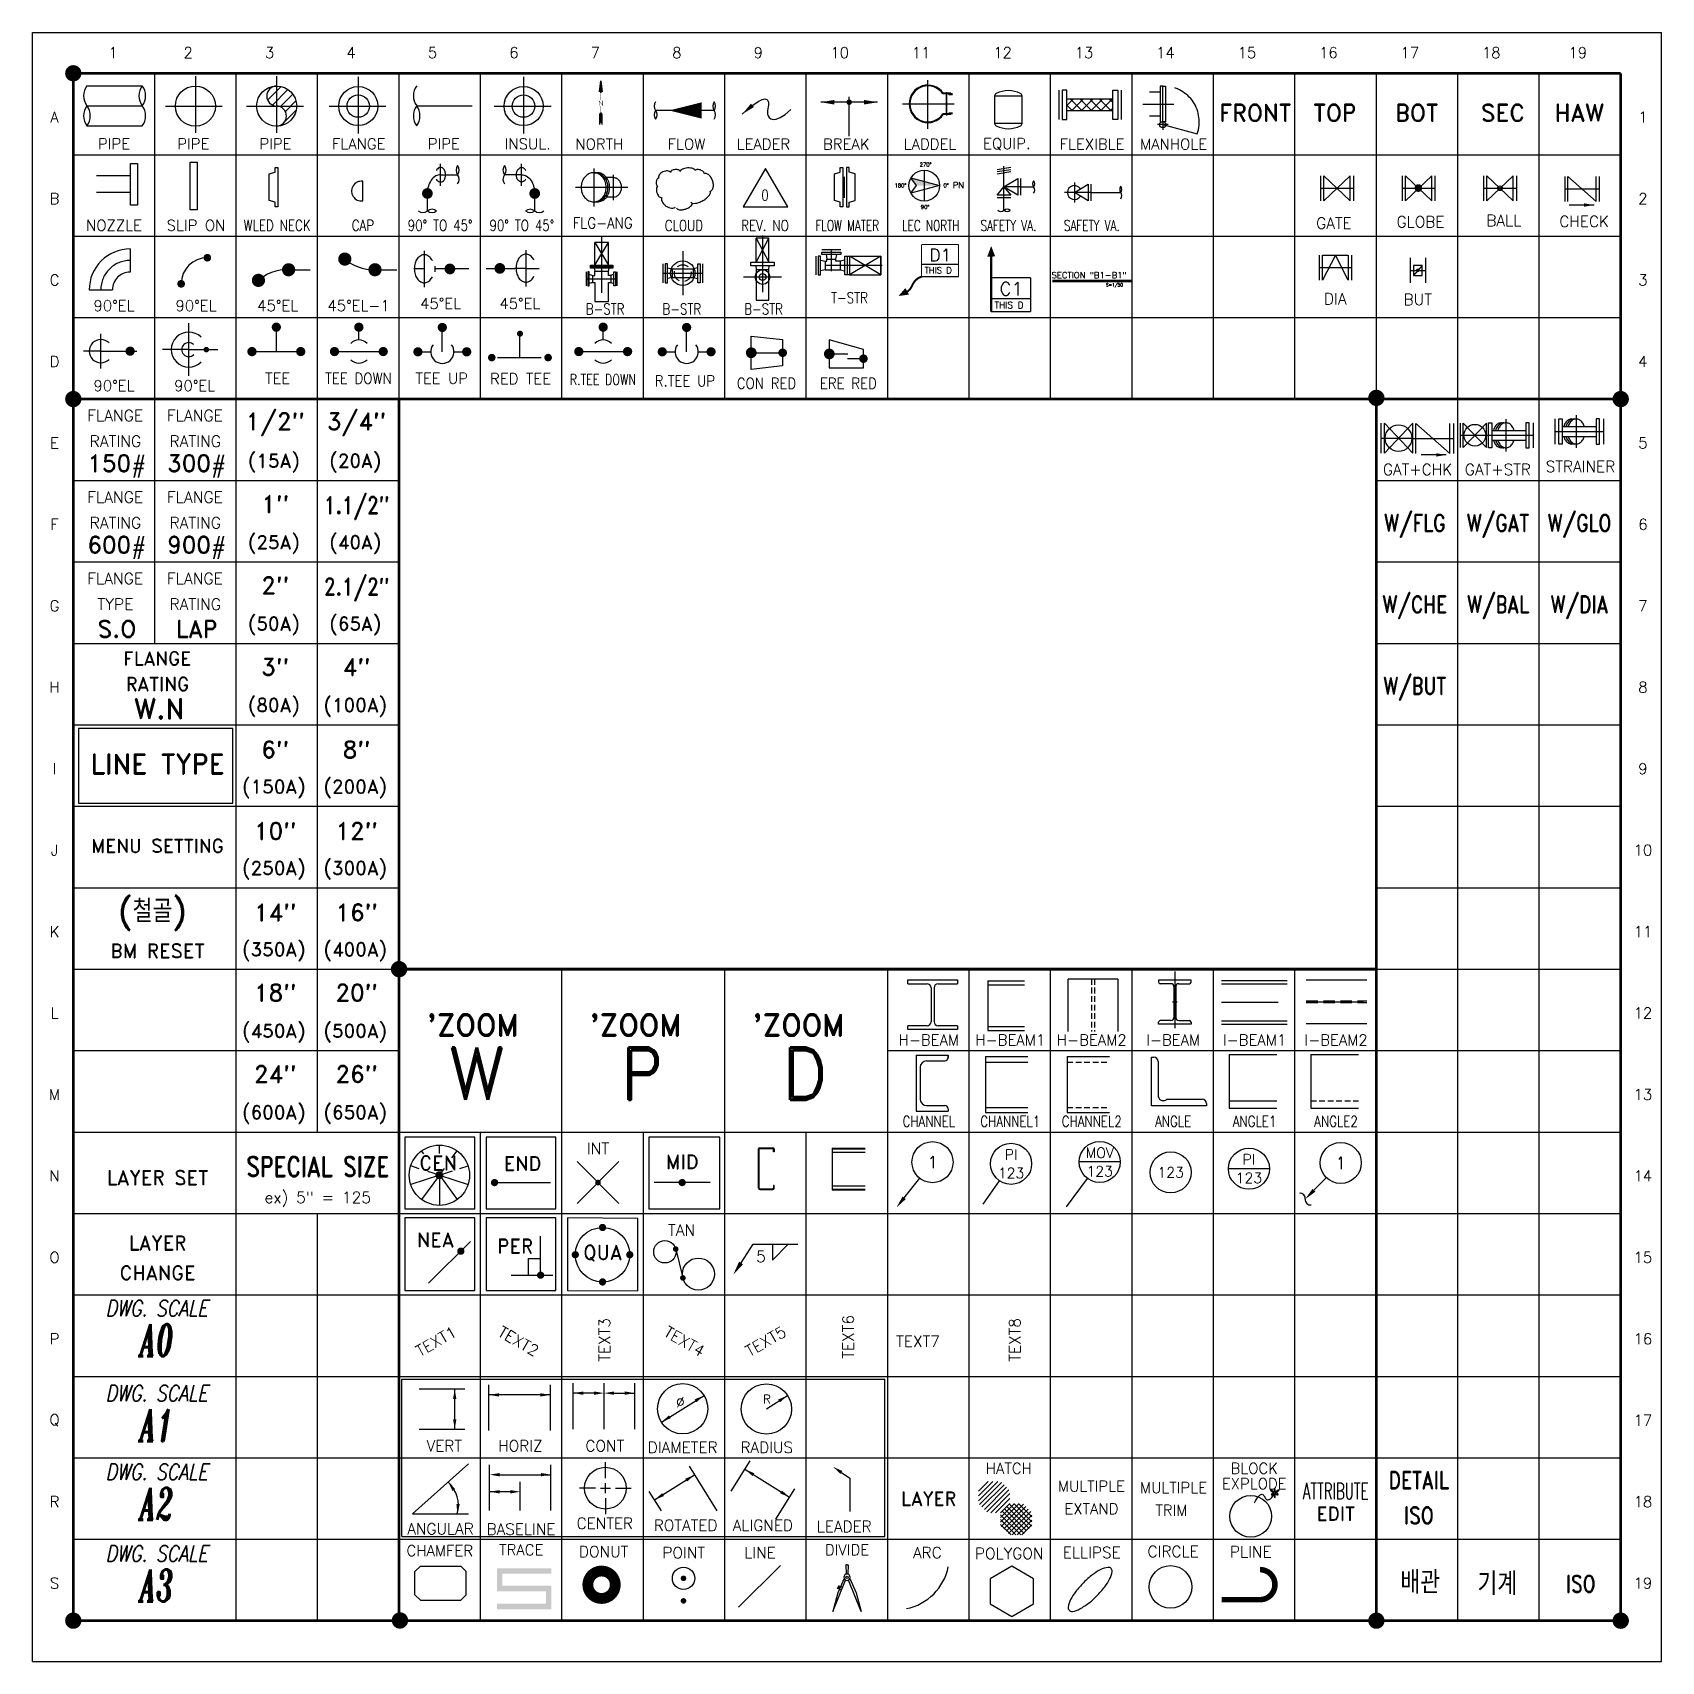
# Model space of a CAD drawing. Extents: x 0 to 287, y 0 to 287.
import ezdxf
from ezdxf.enums import TextEntityAlignment as Align

# ---------------------------------------------------------------- set-up
doc = ezdxf.new("R2010")
doc.units = 0
doc.header["$LTSCALE"] = 8
doc.header["$MEASUREMENT"] = 0
for name, pattern in [('CENTER', [2, 1.25, -0.25, 0.25, -0.25]), ('HIDDEN', [0.375, 0.25, -0.125]), ('HIDDEN2', [0.1875, 0.125, -0.0625]), ('PHANTOM', [2.5, 1.25, -0.25, 0.25, -0.25, 0.25, -0.25])]:
    doc.linetypes.add(name, pattern=pattern)
doc.layers.get('0').update_dxf_attribs({"linetype": 'CONTINUOUS'})
for name, color, linetype in [('100', 2, 'CONTINUOUS'), ('11', 5, 'CENTER'), ('1C', 1, 'CONTINUOUS'), ('1E', 1, 'CENTER'), ('20', 1, 'CONTINUOUS'), ('21', 1, 'CENTER'), ('22', 1, 'PHANTOM'), ('2C', 7, 'CONTINUOUS'), ('2P', 7, 'PHANTOM'), ('3C', 4, 'CONTINUOUS'), ('3H', 4, 'HIDDEN'), ('40', 7, 'CONTINUOUS'), ('44', 7, 'HIDDEN'), ('5C', 3, 'CONTINUOUS'), ('60', 3, 'CONTINUOUS'), ('80', 6, 'CONTINUOUS'), ('9C', 2, 'CONTINUOUS'), ('FITTING', 7, 'CONTINUOUS'), ('REV', 1, 'CONTINUOUS'), ('SYMBOLS', 1, 'CONTINUOUS'), ('TAG', 1, 'CONTINUOUS'), ('TEXT', 7, 'CONTINUOUS')]:
    doc.layers.add(name, color=color, linetype=linetype)
doc.styles.add('H', font='ROMAND', dxfattribs={"width": 0.5})
doc.styles.add('ITALICT', font='italict')
doc.styles.add('REGULAR', font='ROMANT')
doc.styles.add('ROMAND', font='romand')
doc.styles.add('ROMANS', font='ROMANS')
doc.styles.get("Standard").update_dxf_attribs({"font": 'ROMANS'})
doc.styles.add('T1', font='ROMAND.SHX')
doc.styles.add('T12', font='ROMAND', dxfattribs={"bigfont": 'HGSG'})

msp = doc.modelspace()

# ---------------------------------------------------------------- texts
at = {"style": 'ROMAND'}
for s, height, p in [('1', 1.91, (14.16, 283.5)), ('2', 1.91, (27.42, 283.5)), ('3', 1.91, (41.77, 283.5)), ('4', 1.91, (56.12, 283.5)), ('5', 1.91, (70.47, 283.5)), ('6', 1.91, (84.82, 283.5)), ('7', 1.91, (99.17, 283.5)), ('8', 1.91, (113.53, 283.5)), ('9', 1.91, (127.88, 283.5)), ('10', 1.914, (142.23, 283.5)), ('11', 1.914, (156.58, 283.5)), ('12', 1.914, (170.93, 283.5)), ('13', 1.914, (185.28, 283.5)), ('14', 1.914, (199.64, 283.5)), ('15', 1.914, (213.99, 283.5)), ('16', 1.914, (228.34, 283.5)), ('17', 1.914, (242.69, 283.5)), ('18', 1.914, (257.04, 283.5)), ('19', 1.914, (272.3, 283.5)), ('A', 1.91, (3.87, 272.13)), ('1', 1.91, (283.77, 272.13)), ('PIPE', 1.914, (14.35, 267.42)), ('PIPE', 1.914, (28.32, 267.42)), ('PIPE', 1.914, (42.81, 267.42)), ('FLANGE ', 1.914, (58.13, 267.42)), ('PIPE', 1.914, (72.47, 267.42)), ('INSUL.', 1.914, (87.26, 267.42)), ('NORTH', 1.914, (99.88, 267.38)), ('FLOW', 1.914, (115.24, 267.38)), ('LEADER', 1.914, (128.79, 267.38)), ('BREAK', 1.914, (143.4, 267.38)), ('LADDEL', 1.914, (158.14, 267.38)), ('EQUIP.', 1.914, (171.69, 267.38)), ('FLEXIBLE', 1.914, (186.7, 267.38)), ('MANHOLE', 1.914, (201.06, 267.38)), ('B', 1.91, (3.87, 257.78)), ('2', 1.91, (283.77, 257.78)), ('NOZZLE', 1.914, (14.35, 253.07)), ('SLIP ON', 1.914, (28.8, 253.07)), ('C', 1.91, (3.87, 243.42)), ('3', 1.91, (283.77, 243.42)), ('90%%DEL', 1.914, (14.35, 238.91)), ('90%%DEL', 1.914, (28.8, 238.91)), ('45%%DEL', 1.914, (43.2, 238.91)), ('45%%DEL-1', 1.914, (57.46, 238.91)), ('45%%DEL', 1.914, (71.9, 239.29)), ('45%%DEL', 1.914, (85.87, 239.29)), ('D', 1.91, (3.87, 229.07)), ('4', 1.91, (283.77, 229.07)), ('TEE', 1.914, (43.18, 226.09)), ('TEE UP', 1.914, (72.1, 226.09)), ('RED TEE', 1.914, (85.99, 226.03)), ('90%%DEL', 1.914, (14.35, 224.8)), ('90%%DEL', 1.914, (28.56, 224.8)), ('FLANGE', 2, (14.55, 219.54)), ('FLANGE', 2, (28.61, 219.54)), ('E', 1.91, (3.87, 214.72)), ('RATING', 2, (14.6, 215.01)), ('RATING', 2, (28.66, 215.01)), ('5', 1.91, (283.77, 214.72)), ('(15A)', 2.392, (42.51, 211.41)), ('(20A)', 2.392, (56.86, 211.41)), ('FLANGE', 2, (14.55, 205.17)), ('FLANGE', 2, (28.61, 205.17)), ('F', 1.91, (3.87, 200.37)), ('RATING', 2, (14.6, 200.64)), ('RATING', 2, (28.66, 200.64)), ('6', 1.91, (283.77, 200.37)), ('(25A)', 2.392, (42.51, 197.06)), ('(40A)', 2.392, (56.86, 197.06)), ('FLANGE', 2, (14.55, 190.83)), ('FLANGE', 2, (28.61, 190.83)), ('G', 1.91, (3.87, 186.02)), ('TYPE', 2, (14.6, 186.3)), ('RATING', 2, (28.66, 186.3)), ('7', 1.91, (283.77, 186.02)), ('(50A)', 2.392, (42.51, 182.71)), ('(65A)', 2.392, (56.86, 182.71)), ('FLANGE', 2.392, (21.97, 176.74)), ('H', 1.91, (3.87, 171.67)), ('RATING', 2.392, (22.02, 172.22)), ('8', 1.91, (283.77, 171.67)), ('W.N', 3.5, (22.29, 167.85)), ('(80A)', 2.392, (42.51, 168.36)), ('(100A)', 2.392, (56.86, 168.36)), ('I', 1.91, (3.87, 157.31)), ('9', 1.91, (283.77, 157.31)), ('(150A)', 2.392, (42.51, 154)), ('(200A)', 2.392, (56.86, 154)), ('J', 1.91, (3.87, 142.96)), ('MENU SETTING', 2.3919, (22.02, 143.72)), ('10', 1.914, (283.77, 142.96)), ('(250A)', 2.392, (42.51, 139.65)), ('(300A)', 2.392, (56.86, 139.65)), ('K', 1.91, (3.87, 128.61)), ('11', 1.914, (283.77, 128.61)), ('BM RESET', 2.5, (22.02, 125.22)), ('(350A)', 2.392, (42.51, 125.3)), ('(400A)', 2.392, (56.86, 125.3)), ('L', 1.91, (3.87, 114.26)), ('12', 1.914, (283.77, 114.26)), ('(450A)', 2.392, (42.51, 110.95)), ('(500A)', 2.392, (56.86, 110.95)), ("'ZOOM", 3.827, (77.56, 112.13)), ("'ZOOM", 3.827, (106.26, 112.13)), ("'ZOOM", 3.827, (134.97, 112.13)), ('H-BEAM', 1.914, (157.94, 109.52)), ('H-BEAM1', 1.914, (172.29, 109.52)), ('H-BEAM2', 1.914, (186.64, 109.52)), ('I-BEAM', 1.914, (200.99, 109.52)), ('I-BEAM1', 1.914, (215.34, 109.52)), ('I-BEAM2', 1.914, (229.7, 109.52)), ('M', 1.91, (3.87, 99.91)), ('13', 1.914, (283.77, 99.91)), ('(600A)', 2.392, (42.51, 96.6)), ('(650A)', 2.392, (56.86, 96.6)), ('N', 1.91, (3.87, 85.56)), ('LAYER SET', 2.5, (22.02, 85.25)), ('14', 1.914, (283.77, 85.56)), ('ex) 5" = 125', 2, (50.26, 81.63)), ('LAYER', 2.5, (22.02, 73.75)), ('O', 1.91, (3.87, 71.2)), ('15', 1.914, (283.77, 71.2)), ('CHANGE', 2.5, (22.02, 68.48)), ('P', 1.91, (3.87, 56.85)), ('16', 1.914, (283.77, 56.85)), ('Q', 1.91, (3.87, 42.5)), ('17', 1.914, (283.77, 42.5)), ('HATCH', 1.914, (172.03, 34.02)), ('BLOCK', 1.914, (215.28, 34.02)), ('MULTIPLE', 1.914, (186.59, 30.89)), ('MULTIPLE', 1.914, (201.05, 30.63)), ('EXPLODE', 1.914, (215.28, 31.31)), ('R', 1.91, (3.87, 28.15)), ('LAYER', 2.392, (157.9, 28.7)), ('18', 1.914, (283.77, 28.15)), ('EXTAND', 1.914, (186.59, 26.9)), ('TRIM', 1.914, (200.69, 26.64)), ('EDIT', 2.392, (229.63, 26.02)), ('CHAMFER', 1.914, (71.76, 19.53)), ('TRACE', 1.914, (86.11, 19.67)), ('DIVIDE', 1.914, (143.52, 19.67)), ('S', 1.91, (3.87, 13.8)), ('19', 1.914, (283.77, 13.8))]:
    msp.add_text(s, height=height, dxfattribs=at).set_placement(p, align=Align.MIDDLE)
for s, height, width, p in [('0', 1.91, 0.8, (129.07, 258.38)), ('WLED NECK', 1.914, 0.8, (43.1, 253.07)), ('CAP', 1.914, 0.8, (58.22, 253.07)), ('90%%d TO 45%%D', 1.9136, 0.8, (71.82, 253.07)), ('90%%d TO 45%%D', 1.9136, 0.8, (86.22, 253.07)), ('FLG-ANG', 1.914, 0.9, (100.46, 253.49)), ('CLOUD', 1.914, 0.8, (114.78, 253.03)), ('REV. NO', 1.914, 0.8, (129.07, 253.03)), ('FLOW MATER', 1.914, 0.7, (143.56, 253.03)), ('LEC NORTH', 1.914, 0.7, (158.28, 253.03)), ('SAFETY VA.', 1.914, 0.7, (171.97, 253.03)), ('SAFETY VA.', 1.914, 0.7, (186.66, 253.03)), ('T-STR', 1.914, 0.8, (143.95, 240.3)), ('B-STR', 1.914, 0.8, (100.89, 238.31)), ('B-STR', 1.914, 0.8, (114.41, 238.31)), ('B-STR', 1.914, 0.8, (128.82, 238.31)), ('TEE DOWN', 1.914, 0.9, (57.43, 226.09)), ('R.TEE DOWN', 1.914, 0.75, (100.5, 225.89)), ('R.TEE UP', 1.914, 0.9, (114.96, 225.65)), ('CON RED', 1.914, 0.9, (129.33, 225.23)), ('ERE RED', 1.914, 0.9, (143.76, 225.23)), ('CHANNEL', 1.914, 0.8, (157.94, 95.16)), ('CHANNEL1', 1.914, 0.8, (172.29, 95.16)), ('CHANNEL2', 1.914, 0.8, (186.64, 95.16)), ('ANGLE', 1.914, 0.8, (200.99, 95.16)), ('ANGLE1', 1.914, 0.8, (215.34, 95.16)), ('ANGLE2', 1.914, 0.8, (229.7, 95.16)), ('ATTRIBUTE', 2.87, 0.6, (229.63, 30.01))]:
    msp.add_text(s, height=height, dxfattribs=dict(at, width=width)).set_placement(p, align=Align.MIDDLE)
at = {"style": 'ROMANS'}
for s, height, p in [('D1', 2.174, (159.96, 247.82)), ('C1', 2.319, (172.45, 241.87))]:
    msp.add_text(s, height=height, dxfattribs=at).set_placement(p, align=Align.MIDDLE_CENTER)
for s, height, p in [('THIS D', 1.087, (157.19, 244.59)), ('S=1/50', 0.544, (189.15, 242.31)), ('THIS D', 1.16, (169.5, 238.43))]:
    msp.add_text(s, height=height, dxfattribs=at).set_placement(p)
at = {"color": 3, "style": 'ITALICT'}
for s, height, width, p in [('DWG. SCALE', 2.811, 0.8, (21.87, 60.82)), ('A0', 5.623, 0.6, (21.87, 53.79)), ('DWG. SCALE', 2.811, 0.8, (21.87, 45.85)), ('A1', 5.623, 0.6, (21.87, 38.82)), ('DWG. SCALE', 2.811, 0.8, (21.87, 31.99)), ('A2', 5.623, 0.6, (21.87, 24.96)), ('DWG. SCALE', 2.811, 0.8, (21.87, 17.6)), ('A3', 5.623, 0.6, (21.87, 10.57))]:
    msp.add_text(s, height=height, dxfattribs=dict(at, width=width)).set_placement(p, align=Align.CENTER)
at = {"layer": '2C', "style": 'T12'}
for s, p in [('(철골)', (15.24, 130.22)), ('배관', (241.03, 11.94)), ('기계', (254.62, 11.68))]:
    msp.add_text(s, height=4, dxfattribs=at).set_placement(p)
msp.add_text('5', height=2, dxfattribs=at).set_placement((127.5, 69.75), align=Align.BOTTOM_LEFT)
at = {"layer": '2C'}
for s, rotation, style, p in [('TEXT3', 90, 'T1', (101.78, 52.81)), ('TEXT6', 90, 'T12', (144.7, 53.36)), ('TEXT1', 30, 'T1', (68.27, 53.63)), ('TEXT2', 330, 'T12', (81.8, 57.49)), ('TEXT4', 330, 'T1', (111.05, 57.48)), ('TEXT5', 30, 'T12', (126.36, 53.64))]:
    msp.add_text(s, height=1.972, rotation=rotation, dxfattribs=dict(at, style=style)).set_placement(p)
msp.add_text('TEXT8', height=1.972, rotation=90, dxfattribs=at).set_placement((174.08, 52.81))
for s, height, p in [('TEXT7', 1.972, (152.18, 55.42)), ('%%c', 1.8, (113.4, 44.79))]:
    msp.add_text(s, height=height, dxfattribs=at).set_placement(p)
at = {"layer": '5C', "style": 'REGULAR'}
msp.add_text('270%%d', height=0.677, dxfattribs=at).set_placement((157.37, 263.45), align=Align.CENTER)
msp.add_text('180%%d', height=0.677, dxfattribs=at).set_placement((153.99, 260.1), align=Align.MIDDLE_RIGHT)
for s, height, p in [('0%%d', 0.677, (160.52, 260.1)), ('PN', 1.082, (162.15, 260.16))]:
    msp.add_text(s, height=height, dxfattribs=at).set_placement(p, align=Align.MIDDLE_LEFT)
msp.add_text('90%%d', height=0.677, dxfattribs=at).set_placement((157.27, 256.64), align=Align.TOP_CENTER)
at = {"layer": '5C', "style": 'ROMANS'}
msp.add_text('SECTION "B1-B1"', height=1.0872, dxfattribs=at).set_placement((179.57, 243.74))
at = {"layer": '5C', "style": 'ROMAND'}
for s, height, p in [('1/2"', 3, (42.75, 218.31)), ('3/4"', 3, (57.1, 218.31)), ('150#', 3, (14.87, 210.65)), ('300#', 3, (28.93, 210.65)), ('1"', 3, (42.75, 203.96)), ('600#', 3, (14.87, 196.28)), ('900#', 3, (28.93, 196.28)), ('2"', 3, (42.75, 189.61)), ('S.O', 3, (14.87, 181.94)), ('LAP', 3, (28.93, 181.94)), ('3"', 3, (42.75, 175.26)), ('4"', 3, (57.1, 175.26)), ('6"', 3, (42.75, 160.69)), ('8"', 3, (57.1, 160.69)), ('LINE TYPE', 3.5, (22.02, 158.15)), ('10"', 3, (42.75, 146.34)), ('12"', 3, (57.1, 146.34)), ('14"', 3, (42.75, 131.99)), ('16"', 3, (57.1, 131.99)), ('18"', 3, (42.75, 117.85)), ('20"', 3, (57.1, 117.85)), ('W', 9.19, (78.28, 103.58)), ('P', 9.19, (107.39, 103.58)), ('D', 9.19, (136.09, 103.58)), ('24"', 3, (42.75, 103.5)), ('26"', 3, (57.1, 103.5))]:
    msp.add_text(s, height=height, dxfattribs=at).set_placement(p, align=Align.MIDDLE)
at = {"layer": '5C', "style": 'ROMAND', "width": 0.8}
for s, height, p in [('1.1/2"', 3, (57.1, 203.54)), ('2.1/2"', 3, (57.1, 189.19)), ('SPECIAL SIZE', 3.5, (50.26, 87.19))]:
    msp.add_text(s, height=height, dxfattribs=at).set_placement(p, align=Align.MIDDLE)
at = {"layer": '9C'}
msp.add_text('R', height=1.5, dxfattribs=at).set_placement((128.74, 45.47))
at = {"layer": 'TAG', "style": 'REGULAR'}
for s, height, p in [('1', 2.17, (158.58, 87.98)), ('123', 1.812, (200.55, 86.18)), ('1', 2.17, (230.53, 87.84))]:
    msp.add_text(s, height=height, dxfattribs=at).set_placement(p, align=Align.MIDDLE)
for s, p in [('PI', (172.43, 88.41)), ('MOV', (188.05, 88.74)), ('PI', (214.34, 87.55)), ('123', (172.43, 85.15)), ('123', (188.05, 85.48)), ('123', (214.34, 84.29))]:
    msp.add_text(s, height=1.812, dxfattribs=at).set_placement(p, align=Align.CENTER)
at = {"layer": 'TEXT', "style": 'H'}
for s, height, p in [('FRONT', 3, (215.46, 272.9)), ('TOP', 3, (229.51, 272.9)), ('BOT', 3, (243.93, 272.9)), ('SEC', 3, (259.09, 272.9)), ('HAW', 3, (272.57, 272.9)), ('GATE', 1.968, (229.32, 253.44)), ('GLOBE', 1.968, (244.58, 253.67)), ('BALL', 1.968, (259.27, 253.91)), ('CHECK', 1.968, (273.42, 253.76)), ('DIA', 1.968, (229.56, 240.12)), ('BUT', 1.968, (244.1, 239.99)), ('GAT+CHK', 1.968, (244.07, 210.05)), ('GAT+STR', 1.968, (258.21, 210.05)), ('STRAINER', 1.968, (272.77, 210.57)), ('CEN', 2.5, (71.47, 87.84)), ('END', 2.5, (86.33, 87.74)), ('INT', 2, (99.64, 90.41)), ('MID', 2.5, (114.47, 88.04)), ('NEA', 2.5, (70.99, 74.28)), ('TAN', 2, (114.38, 76.02)), ('PER', 2.5, (85.04, 73.19)), ('QUA', 2.5, (100.46, 71.96)), ('VERT', 1.968, (72.56, 37.98)), ('HORIZ', 1.968, (85.96, 37.98)), ('CONT', 1.968, (100.84, 37.98)), ('DIAMETER', 1.968, (114.56, 37.72)), ('RADIUS', 1.968, (129.38, 37.72)), ('ANGULAR', 1.968, (71.89, 23.37)), ('BASELINE', 1.968, (86.07, 23.3)), ('CENTER', 1.968, (100.84, 24.34)), ('ROTATED', 1.968, (115.08, 23.99)), ('ALIGNED', 1.968, (128.69, 23.99)), ('LEADER', 1.968, (143.03, 23.78)), ('DONUT', 1.968, (100.63, 19.35)), ('POINT', 1.968, (114.74, 19.16)), ('LINE', 1.968, (128.18, 19.17)), ('ARC', 1.968, (157.69, 19.17)), ('ELLIPSE', 1.968, (186.64, 19.19)), ('CIRCLE', 1.968, (200.99, 19.38)), ('PLINE', 1.968, (214.68, 19.32)), ('POLYGON', 1.968, (172.1, 19.02))]:
    msp.add_text(s, height=height, dxfattribs=at).set_placement(p, align=Align.MIDDLE)
at = {"layer": 'TEXT', "style": 'H', "width": 0.8}
for s, p in [('W/FLG', (243.57, 200.4)), ('W/GAT', (258.24, 200.4)), ('W/GLO', (272.59, 200.4)), ('W/CHE', (243.57, 186.05)), ('W/BAL', (258.24, 186.05)), ('W/DIA', (272.59, 186.05)), ('W/BUT', (243.57, 171.7)), ('DETAIL', (244.28, 31.94)), ('ISO', (244.28, 25.73)), ('ISO', (272.8, 13.67))]:
    msp.add_text(s, height=3, dxfattribs=at).set_placement(p, align=Align.MIDDLE)

# ---------------------------------------------------------------- blocks, each defined once
blk = doc.blocks.new('*X6')
at = {"color": 0}
for p, q in [((5818.75, 14262.5), (5818.75, 14262.5)), ((5840.625, 14306.25), (5840.625, 14306.25)), ((5862.5, 14262.5), (5862.5, 14262.5)), ((5884.375, 14306.25), (5884.375, 14306.25)), ((5928.125, 14306.25), (5928.125, 14306.25)), ((5950, 14350), (5950, 14350)), ((5971.875, 14306.25), (5971.875, 14306.25)), ((5993.75, 14350), (5993.75, 14350)), ((6015.625, 14306.25), (6015.625, 14306.25)), ((6037.5, 14262.5), (6037.5, 14262.5)), ((6059.375, 14306.25), (6059.375, 14306.25)), ((6081.25, 14262.5), (6081.25, 14262.5)), ((5796.875, 14218.75), (5796.875, 14218.75)), ((5796.875, 14131.25), (5796.875, 14131.25)), ((5818.75, 14175), (5818.75, 14175)), ((5840.625, 14218.75), (5840.625, 14218.75)), ((5840.625, 14131.25), (5840.625, 14131.25)), ((6059.375, 14218.75), (6059.375, 14218.75)), ((6059.375, 14131.25), (6059.375, 14131.25)), ((6081.25, 14175), (6081.25, 14175)), ((6103.125, 14218.75), (6103.125, 14218.75)), ((6103.125, 14131.25), (6103.125, 14131.25)), ((6125, 14175), (6125, 14175)), ((5818.75, 14087.5), (5818.75, 14087.5)), ((5862.5, 14087.5), (5862.5, 14087.5)), ((5884.375, 14043.75), (5884.375, 14043.75)), ((5906.25, 14087.5), (5906.25, 14087.5)), ((5928.125, 14043.75), (5928.125, 14043.75)), ((5971.875, 14043.75), (5971.875, 14043.75)), ((6015.625, 14043.75), (6015.625, 14043.75)), ((6037.5, 14087.5), (6037.5, 14087.5)), ((6059.375, 14043.75), (6059.375, 14043.75)), ((6081.25, 14087.5), (6081.25, 14087.5))]:
    blk.add_line(p, q, dxfattribs=at)
blk = doc.blocks.new('CLOUDMRK')
blk.add_lwpolyline([(1, 0, 0.203453), (0.973, 0.064, 0.097163), (0.854, 0.141, 0.054131), (0.704, 0.183, 0.041072), (0.5, 0.2, 0.041072), (0.296, 0.183, 0.054131), (0.146, 0.141, 0.097163), (0.027, 0.064, 0.203453), (0, 0, 0.203453)], format="xyb")
blk = doc.blocks.new('*X3')
at = {"color": 0}
for p, q in [((218.29, 283.7), (219.46, 284.87)), ((219.29, 282.75), (218.29, 283.75)), ((221.06, 282.75), (218.94, 284.87)), ((219.12, 282.75), (221.23, 284.87)), ((222.83, 282.75), (220.71, 284.87)), ((220.88, 282.75), (223, 284.87)), ((224.59, 282.75), (222.48, 284.87)), ((222.65, 282.75), (224.76, 284.87)), ((226.36, 282.75), (224.25, 284.87)), ((224.42, 282.75), (226.53, 284.87)), ((226.7, 284.18), (226.02, 284.87)), ((226.19, 282.75), (226.7, 283.27))]:
    blk.add_line(p, q, dxfattribs=at)
blk = doc.blocks.new('*X2')
at = {"color": 0}
for p, q in [((725.5, 2846.8), (750.2, 2871.6)), ((734.2, 2837.8), (762.5, 2866.2)), ((748.7, 2834.7), (771.5, 2857.5)), ((757, 2807.6), (777.7, 2828.3)), ((758, 2826.3), (777.2, 2845.5)), ((749.7, 2800.3), (752, 2802.6))]:
    blk.add_line(p, q, dxfattribs=at)
blk = doc.blocks.new('*X0')
at = {"color": 0}
for p, q in [((39.03, 103.55), (42.55, 107.07)), ((39.03, 104.44), (41.67, 107.07)), ((39.03, 105.32), (40.78, 107.07)), ((39.21, 102.85), (43.25, 106.89)), ((39.66, 102.41), (43.69, 106.45)), ((40.1, 101.97), (44.13, 106)), ((40.54, 101.53), (44.57, 105.56)), ((41.26, 101.37), (44.73, 104.84)), ((42.15, 101.37), (44.73, 103.96)), ((43.03, 101.37), (44.73, 103.07))]:
    blk.add_line(p, q, dxfattribs=at)
blk = doc.blocks.new('*X1')
at = {"color": 0}
for p, q in [((43.06, 99.63), (46.47, 103.04)), ((43.06, 100.52), (45.59, 103.04)), ((46.74, 97.33), (43.06, 101.01)), ((43.19, 98.88), (47.23, 102.91)), ((47.36, 97.6), (43.33, 101.63)), ((43.63, 98.43), (47.67, 102.47)), ((47.8, 98.04), (43.77, 102.07)), ((44.08, 97.99), (48.11, 102.03)), ((48.24, 98.48), (44.21, 102.51)), ((44.52, 97.55), (48.55, 101.59)), ((48.69, 98.92), (44.65, 102.96)), ((48.77, 99.72), (45.45, 103.04)), ((48.77, 100.61), (46.34, 103.04)), ((45.85, 97.33), (43.06, 100.13)), ((44.97, 97.33), (43.06, 99.24)), ((45.19, 97.33), (48.77, 100.92)), ((46.07, 97.33), (48.77, 100.03)), ((46.95, 97.33), (48.77, 99.15))]:
    blk.add_line(p, q, dxfattribs=at)

# ---------------------------------------------------------------- linework, layer by layer
for p, q in [((0, 0), (0, 287.03)), ((0, 287.03), (287.03, 287.03)), ((287.03, 0), (287.03, 287.03)), ((21.53, 179.4), (21.53, 279.86)), ((35.88, 7.18), (35.88, 279.86)), ((50.23, 93.29), (50.23, 279.86)), ((64.58, 165.04), (64.58, 279.86)), ((78.93, 222.45), (78.93, 279.86)), ((93.29, 222.45), (93.29, 279.86)), ((107.64, 222.45), (107.64, 279.86)), ((121.99, 222.45), (121.99, 279.86)), ((136.34, 222.45), (136.34, 279.86)), ((150.69, 222.45), (150.69, 279.86)), ((165.04, 222.45), (165.04, 279.86)), ((179.4, 222.45), (179.4, 279.86)), ((193.75, 222.45), (193.75, 279.86)), ((208.1, 222.45), (208.1, 279.86)), ((222.45, 222.45), (222.45, 279.86)), ((236.8, 7.18), (236.8, 279.86)), ((251.15, 179.4), (251.15, 279.86)), ((265.51, 193.75), (265.51, 279.86)), ((143.9, 268.79), (143.9, 275.72)), ((120.11, 273.31), (109.79, 273.31)), ((148.92, 274.76), (138.88, 274.76)), ((7.18, 265.51), (279.86, 265.51)), ((7.18, 251.15), (279.86, 251.15)), ((156.65, 246.2), (163.17, 246.2)), ((179.71, 243.39), (193.65, 243.39)), ((179.71, 243.18), (193.65, 243.18)), ((168.92, 240.15), (175.88, 240.15)), ((7.18, 236.8), (279.86, 236.8)), ((7.18, 222.45), (279.86, 222.45)), ((7.18, 208.1), (64.58, 208.1)), ((236.8, 208.1), (279.86, 208.1)), ((7.18, 193.75), (64.58, 193.75)), ((236.8, 193.75), (279.86, 193.75)), ((265.51, 7.18), (265.51, 193.75)), ((7.18, 179.4), (64.58, 179.4)), ((236.8, 179.4), (279.86, 179.4)), ((251.15, 7.18), (251.15, 179.4)), ((7.18, 165.04), (64.58, 165.04)), ((236.8, 165.04), (279.86, 165.04)), ((7.18, 150.69), (64.58, 150.69)), ((236.8, 150.69), (279.86, 150.69)), ((7.18, 136.34), (64.58, 136.34)), ((236.8, 136.34), (279.86, 136.34)), ((7.18, 121.99), (64.58, 121.99)), ((93.29, 7.18), (93.29, 121.99)), ((121.99, 7.18), (121.99, 121.99)), ((150.69, 7.18), (150.69, 121.99)), ((165.04, 7.18), (165.04, 121.99)), ((179.4, 7.18), (179.4, 121.99)), ((193.75, 7.18), (193.75, 121.99)), ((208.1, 7.18), (208.1, 121.99)), ((222.45, 7.18), (222.45, 121.99)), ((222.45, 121.99), (279.86, 121.99)), ((7.18, 107.64), (64.58, 107.64)), ((150.69, 107.64), (279.86, 107.64)), ((7.18, 93.29), (279.86, 93.29)), ((78.93, 7.18), (78.93, 93.29)), ((107.64, 7.18), (107.64, 93.29)), ((136.34, 7.18), (136.34, 93.29)), ((7.18, 78.93), (279.86, 78.93)), ((50.23, 7.18), (50.23, 78.93)), ((7.18, 64.58), (279.86, 64.58)), ((64.58, 7.18), (64.58, 64.58)), ((7.18, 50.23), (279.86, 50.23)), ((65.08, 22.03), (65.08, 49.73)), ((65.08, 49.73), (150.19, 49.73)), ((150.19, 22.03), (150.19, 49.73)), ((7.18, 35.88), (279.86, 35.88)), ((7.18, 21.53), (279.86, 21.53)), ((65.08, 22.03), (150.19, 22.03)), ((68.34, 16.79), (67.38, 15.84)), ((67.38, 11.72), (67.38, 15.84)), ((68.34, 16.79), (75.45, 16.79)), ((75.45, 16.79), (76.41, 15.84)), ((76.41, 11.72), (76.41, 15.84)), ((143, 14.6), (141.91, 12.07)), ((143.31, 17.02), (143.35, 15.37)), ((143.52, 17.02), (143.31, 17.02)), ((143.52, 17.02), (143.73, 17.02)), ((143.73, 17.02), (143.69, 15.37)), ((144.04, 14.6), (145.13, 12.07)), ((68.34, 10.77), (67.38, 11.72)), ((76.41, 11.72), (75.45, 10.77)), ((141, 8.81), (143.24, 14.34)), ((141.91, 12.07), (141, 8.81)), ((141.85, 12.85), (142.05, 13.31)), ((141.99, 12.78), (141.85, 12.85)), ((141.99, 12.78), (142.19, 13.25)), ((142.19, 13.25), (142.05, 13.31)), ((142.07, 12.96), (142.18, 12.71)), ((142.38, 13.18), (142.12, 13.08)), ((142.52, 12.57), (142.18, 12.71)), ((142.71, 13.05), (142.38, 13.18)), ((146.04, 8.81), (143.8, 14.34)), ((145.13, 12.07), (146.04, 8.81)), ((68.34, 10.77), (75.45, 10.77)), ((0, 0), (287.03, 0))]:
    msp.add_line(p, q)
at = {"color": 7}
for p, q in [((99.93, 276.57), (100.14, 278.54)), ((100.14, 278.54), (100.35, 276.57)), ((99.95, 272.62), (100.14, 272.87)), ((100.14, 272.87), (100.32, 272.62)), ((99.96, 270.82), (99.96, 272.6)), ((100.32, 272.62), (100.32, 270.84))]:
    msp.add_line(p, q, dxfattribs=at)
at = {"color": 3}
for p, q in [((154.21, 119.41), (154.21, 120.11)), ((154.21, 120.11), (162.99, 120.11)), ((154.21, 119.41), (157.63, 119.41)), ((158.34, 118.71), (158.34, 112.73)), ((158.86, 118.71), (158.86, 112.73)), ((159.57, 119.41), (162.99, 119.41)), ((162.99, 120.11), (162.99, 119.41)), ((168.34, 119.94), (168.34, 111.16)), ((168.34, 119.94), (174.8, 119.94)), ((168.34, 119.24), (174.8, 119.24)), ((191.26, 120.23), (182.47, 120.23)), ((182.47, 111), (182.47, 120.23)), ((191.26, 120.23), (191.26, 111)), ((157.63, 112.03), (154.21, 112.03)), ((154.21, 111.33), (154.21, 112.03)), ((162.99, 112.03), (159.57, 112.03)), ((162.99, 112.03), (162.99, 111.33)), ((162.99, 111.33), (154.21, 111.33)), ((168.34, 111.86), (174.8, 111.86)), ((168.34, 111.16), (174.8, 111.16)), ((155.7, 106.81), (155.7, 96.97)), ((155.7, 106.81), (161.33, 106.81)), ((155.7, 106.81), (161.33, 106.81)), ((161.33, 106.81), (161.33, 106.39)), ((161.33, 106.39), (161.33, 106.81)), ((167.93, 106.59), (167.93, 96.75)), ((167.93, 106.59), (175.38, 106.59)), ((182.32, 106.59), (189.77, 106.59)), ((182.32, 106.59), (182.32, 96.75)), ((197.2, 97.91), (197.2, 106.47)), ((197.2, 106.47), (197.58, 106.47)), ((210.85, 106.93), (210.85, 97.49)), ((210.85, 106.93), (219.28, 106.93)), ((225.24, 106.93), (233.68, 106.93)), ((225.24, 106.93), (225.24, 97.49)), ((156.41, 104.7), (156.41, 99.08)), ((157.53, 105.83), (160.76, 105.83)), ((167.93, 105.6), (175.38, 105.6)), ((198.36, 105.69), (198.36, 99.51)), ((157.53, 97.96), (160.76, 97.96)), ((206.86, 97.91), (197.2, 97.91)), ((199.9, 99.07), (206.09, 99.07)), ((206.86, 98.29), (206.86, 97.91)), ((210.85, 98.76), (219.28, 98.76)), ((155.7, 96.97), (161.33, 96.97)), ((161.33, 97.39), (161.33, 96.97)), ((167.93, 97.59), (175.38, 97.59)), ((167.93, 96.75), (175.38, 96.75)), ((182.32, 96.75), (189.77, 96.75)), ((210.85, 97.49), (219.28, 97.49)), ((225.24, 97.49), (233.68, 97.49)), ((127.92, 83.37), (127.92, 90.3)), ((128.04, 83.37), (128.04, 90.29)), ((128.14, 90.52), (130.47, 90.52)), ((128.15, 90.4), (130.46, 90.4)), ((130.57, 89.78), (130.57, 90.29)), ((130.69, 89.78), (130.57, 89.78)), ((130.69, 90.3), (130.69, 89.78)), ((140.93, 90.47), (140.93, 83.09)), ((140.93, 90.47), (146.72, 90.47)), ((140.93, 90.35), (146.72, 90.35)), ((140.93, 89.73), (146.72, 89.73)), ((128.15, 83.26), (130.46, 83.26)), ((130.69, 83.88), (130.57, 83.88)), ((130.57, 83.88), (130.57, 83.37)), ((130.69, 83.36), (130.69, 83.88)), ((140.93, 83.83), (146.72, 83.83)), ((128.14, 83.14), (130.47, 83.14)), ((140.93, 83.21), (146.72, 83.21)), ((140.93, 83.09), (146.72, 83.09))]:
    msp.add_line(p, q, dxfattribs=at)
for points, const_width in [([(6.46, 279.86, 1), (7.89, 279.86, 1)], 1.44), ([(143.66, 274.76, 1), (144.14, 274.76, 1)], 0.478), ([(236.09, 222.66, 1), (237.52, 222.66, 1)], 1.44), ([(279.14, 222.45, 1), (280.58, 222.45, 1)], 1.44), ([(6.46, 222.45, 1), (7.89, 222.45, 1)], 1.44), ([(63.86, 121.99, 1), (65.3, 121.99, 1)], 1.44), ([(6.46, 7.18, 1), (7.89, 7.18, 1)], 1.44), ([(64.02, 7.22, 1), (65.46, 7.22, 1)], 1.44), ([(279.14, 7.18, 1), (280.58, 7.18, 1)], 1.44), ([(236.09, 7.18, 1), (237.52, 7.18, 1)], 1.44)]:
    msp.add_lwpolyline(points, format="xyb", close=True, dxfattribs=dict(const_width=const_width))
for points, const_width in [([(7.18, 279.86), (279.86, 279.86)], 0.483), ([(7.18, 7.18), (7.18, 279.86)], 0.483), ([(279.86, 7.18), (279.86, 279.86)], 0.483), ([(156.65, 244.03), (156.65, 249.68)], 0.217), ([(156.65, 249.68), (163.17, 249.68)], 0.217), ([(163.17, 244.03), (163.17, 249.68)], 0.217), ([(168.92, 237.83), (168.92, 248.74)], 0.371), ([(153.13, 240.92), (153.78, 241.16), (154.25, 241.45), (154.58, 241.76), (154.81, 242.1), (154.99, 242.44), (155.17, 242.79), (155.38, 243.13), (155.67, 243.46), (156.07, 243.76), (156.65, 244.03)], 0.348), ([(156.65, 244.03), (163.17, 244.03)], 0.217), ([(168.92, 243.86), (175.88, 243.86)], 0.232), ([(175.88, 237.83), (175.88, 243.86)], 0.232), ([(168.92, 237.83), (175.88, 237.83)], 0.232), ([(7.18, 7.18), (279.86, 7.18)], 0.483)]:
    msp.add_lwpolyline(points, dxfattribs=dict(const_width=const_width))
at = {"color": 7, "const_width": 0.0123}
for points in [[(100.14, 275.09), (100.14, 278.41)], [(100.14, 274.1), (100.14, 271.15)]]:
    msp.add_lwpolyline(points, dxfattribs=at)
for points, format in [([(117.93, 273.31, 2.87, 0, 0), (112.19, 273.31, 2.87, 0, 0)], "xyseb"), ([(168.94, 247.57, 1.39, 0, 0), (168.92, 249.43, 1.39, 0, 0)], "xyseb"), ([(154.12, 241.44, 1.3, 0, 0), (152.59, 240.61, 0, 0, 0)], "xyseb"), ([(258.86, 218.27, 0.133256), (258.29, 218.12, 0.106756), (257.76, 217.63, 0.082524), (257.43, 216.94, 0.071352)], "xyb"), ([(259.25, 218.27, 0.133256), (258.68, 218.12, 0.106756), (258.15, 217.63, 0.082524), (257.82, 216.94, 0.071352)], "xyb"), ([(259.64, 218.27, 0.133256), (259.07, 218.12, 0.106756), (258.53, 217.63, 0.082524), (258.2, 216.94, 0.071352)], "xyb"), ([(261.07, 216.94, 0.082524), (260.74, 217.63, 0.106756), (260.2, 218.12, 0.133256), (259.64, 218.27, 0.133256)], "xyb"), ([(271.24, 218.94, 0.133256), (270.68, 218.78, 0.106756), (270.14, 218.29, 0.082524), (269.81, 217.61, 0.071352)], "xyb"), ([(271.63, 218.94, 0.133256), (271.07, 218.78, 0.106756), (270.53, 218.29, 0.082524), (270.2, 217.61, 0.071352)], "xyb"), ([(272.02, 218.94, 0.133256), (271.45, 218.78, 0.106756), (270.92, 218.29, 0.082524), (270.59, 217.61, 0.071352)], "xyb"), ([(273.45, 217.61, 0.082524), (273.12, 218.29, 0.106756), (272.59, 218.78, 0.133256), (272.02, 218.94, 0.133256)], "xyb"), ([(269.81, 215.86, 0.082524), (270.14, 215.18, 0.106756), (270.68, 214.68, 0.133256), (271.24, 214.53, 0.133256)], "xyb"), ([(270.2, 215.86, 0.082524), (270.53, 215.18, 0.106756), (271.07, 214.68, 0.133256), (271.63, 214.53, 0.133256)], "xyb"), ([(270.59, 215.86, 0.082524), (270.92, 215.18, 0.106756), (271.45, 214.68, 0.133256), (272.02, 214.53, 0.133256), (272.59, 214.68, 0.106756), (273.12, 215.18, 0.082524), (273.45, 215.86, 0.071352)], "xyb"), ([(257.43, 215.19, 0.082524), (257.76, 214.51, 0.106756), (258.29, 214.02, 0.133256), (258.86, 213.86, 0.133256)], "xyb"), ([(257.82, 215.19, 0.082524), (258.15, 214.51, 0.106756), (258.68, 214.02, 0.133256), (259.25, 213.86, 0.133256)], "xyb"), ([(258.2, 215.19, 0.082524), (258.53, 214.51, 0.106756), (259.07, 214.02, 0.133256), (259.64, 213.86, 0.133256), (260.2, 214.02, 0.106756), (260.74, 214.51, 0.082524), (261.07, 215.19, 0.071352)], "xyb")]:
    msp.add_lwpolyline(points, format=format)
for points in [[(125.06, 272.65), (125.7, 273.25), (126.91, 274.24), (127.85, 274.88), (128.55, 275.23), (129.06, 275.33), (129.39, 275.26), (129.59, 275.06), (129.69, 274.79), (129.71, 274.51), (129.69, 274.22), (129.63, 273.92), (129.56, 273.61), (129.51, 273.31), (129.48, 273), (129.5, 272.68), (129.6, 272.37), (129.78, 272.07), (130.07, 271.83), (130.48, 271.7), (131.04, 271.75), (131.75, 272.04), (132.64, 272.62), (133.61, 273.45)], [(215.32, 27.92), (215.49, 28.27), (215.81, 28.79), (216.08, 29.14), (216.31, 29.35), (216.51, 29.44), (216.67, 29.45), (216.8, 29.4), (216.9, 29.32), (216.98, 29.24), (217.03, 29.15), (217.08, 29.07), (217.12, 28.98), (217.16, 28.9), (217.21, 28.81), (217.27, 28.73), (217.35, 28.64), (217.45, 28.56), (217.58, 28.5), (217.74, 28.48), (217.92, 28.53), (218.13, 28.65), (218.36, 28.88), (218.61, 29.24), (218.89, 29.73)]]:
    msp.add_lwpolyline(points)
at = {"color": 1, "const_width": 0.478}
for points in [[(7.18, 222.45), (279.86, 222.45)], [(64.58, 121.99), (236.8, 121.99), (236.8, 222.45), (64.58, 222.45), (64.58, 121.99)], [(64.58, 121.99), (64.58, 7.18)], [(236.8, 121.99), (236.8, 7.18)]]:
    msp.add_lwpolyline(points, dxfattribs=at)
at = {"color": 1}
for centre, radius in [((240.71, 215.56), 2.35), ((254.15, 216.07), 1.92)]:
    msp.add_circle(centre, radius, dxfattribs=at)
for centre, radius in [((214.66, 25.57), 3.68), ((143.52, 14.83), 0.206)]:
    msp.add_circle(centre, radius)
at = {"color": 3}
for centre, radius, start, end in [((157.63, 118.71), 0.703, 0, 90), ((159.57, 118.71), 0.703, 90, 180), ((157.63, 112.73), 0.703, 270, 0), ((159.57, 112.73), 0.703, 180, 270), ((160.76, 106.39), 0.562, 270, 0), ((197.58, 105.69), 0.773, 0, 90), ((157.53, 104.7), 1.12, 90, 180), ((157.53, 99.08), 1.12, 180, 270), ((160.76, 97.39), 0.562, 0, 90), ((199.26, 99.76), 0.941, 195.2025, 312.7171), ((206.09, 98.29), 0.773, 0, 90), ((128.14, 90.3), 0.221, 90, 180), ((128.15, 90.29), 0.111, 90, 180), ((130.46, 90.29), 0.111, 0, 90), ((130.47, 90.3), 0.221, 0, 90), ((128.14, 83.36), 0.221, 180, 270), ((128.15, 83.37), 0.111, 180, 270), ((130.46, 83.37), 0.111, 270, 0), ((130.47, 83.36), 0.221, 270, 0)]:
    msp.add_arc(centre, radius, start, end, dxfattribs=at)
for start, end in [(90, 270), (270, 90)]:
    msp.add_arc((143.52, 14.83), 0.568, start, end)
at = {"color": 7}
for points in [[(100.14, 278.54), (100.14, 276.32), (99.93, 276.58)], [(100.14, 278.54), (100.14, 276.32), (100.36, 276.58)], [(100.14, 272.87), (100.14, 271.15), (99.96, 272.62), (99.95, 270.84)], [(100.14, 272.87), (100.14, 271.15), (100.32, 272.62), (100.32, 270.84)]]:
    msp.add_solid(points, dxfattribs=at)
for points in [[(126.59, 274.52), (127.12, 273.92), (125.06, 272.65)], [(141.28, 275.16), (141.28, 274.36), (138.88, 274.76)], [(146.53, 275.16), (146.53, 274.36), (148.92, 274.76)]]:
    msp.add_solid(points)
for points in [[(99.86, 275.05), (99.8, 275.03), (100.49, 274.17), (100.43, 274.15)], [(99.81, 274.14), (99.87, 274.14), (99.81, 275.01), (99.87, 275.03)], [(100.43, 274.15), (100.49, 274.17), (100.43, 275.04), (100.49, 275.04)]]:
    msp.add_trace(points, dxfattribs=at)
for points in [[(91.43, 15.46), (91.43, 16.43), (82.8, 15.46), (81.83, 16.43)], [(82.8, 15.46), (81.83, 16.43), (82.8, 13.33), (81.83, 12.36)], [(82.8, 13.33), (81.83, 12.36), (91.43, 13.33), (90.46, 12.36)], [(91.43, 13.33), (90.46, 12.36), (91.43, 9.19), (90.46, 10.15)], [(91.43, 9.19), (90.46, 10.15), (81.86, 9.19), (81.86, 10.15)]]:
    msp.add_trace(points)
at = {"layer": '100'}
for p, q in [((58.19, 257.38), (58.19, 260.82)), ((17.18, 248.91), (17.18, 244.82)), ((9.98, 241.71), (14.07, 241.71))]:
    msp.add_line(p, q, dxfattribs=at)
for points in [[(28.99, 264.17), (28.99, 255.77), (27.76, 255.77), (27.76, 264.17), (28.99, 264.17)], [(43.19, 263.25), (43.19, 256.33), (42.76, 256.33), (42.76, 257.14), (41.72, 257.43), (41.72, 262.15), (42.76, 262.44), (42.76, 263.25), (43.19, 263.25)], [(142.76, 263.25), (142.76, 256.33), (142.33, 256.33), (142.33, 257.14), (141.29, 257.43), (141.29, 262.15), (142.33, 262.44), (142.33, 263.25), (142.76, 263.25)], [(143.45, 263.25), (143.45, 256.33), (143.88, 256.33), (143.88, 257.14), (144.93, 257.43), (144.93, 262.15), (143.88, 262.44), (143.88, 263.25), (143.45, 263.25)], [(126.65, 227.69), (126.65, 233.53), (132.18, 232.94), (132.18, 228.28), (126.65, 227.69)]]:
    msp.add_lwpolyline(points, dxfattribs=at)
for points in [[(69.02, 247.89, 0.133256), (68.39, 247.71, 0.106756), (67.78, 247.16, 0.082828), (67.41, 246.4, 0.071352), (67.27, 245.42, 0.071352), (67.41, 244.44, 0.082828), (67.78, 243.67, 0.106756), (68.39, 243.12, 0.133256), (69.02, 242.95, 0.133256), (69.65, 243.12, 0.106756), (70.25, 243.67, 0.035974), (70.45, 243.99, 0.071352)], [(70.45, 246.84, 0.035974), (70.25, 247.16, 0.106756), (69.65, 247.71, 0.133256), (69.02, 247.89, 0.133256)], [(86.94, 247.99, 0.133256), (86.3, 247.82, 0.106756), (85.7, 247.26, 0.082828), (85.33, 246.5, 0.071352), (85.19, 245.52, 0.071352), (85.33, 244.54, 0.082828), (85.7, 243.77, 0.106756), (86.3, 243.22, 0.133256), (86.94, 243.05, 0.133256), (87.57, 243.22, 0.106756), (88.17, 243.77, 0.035974), (88.36, 244.09, 0.071352)], [(88.36, 246.95, 0.035974), (88.17, 247.26, 0.106756), (87.57, 247.82, 0.133256), (86.94, 247.99, 0.133256)]]:
    msp.add_lwpolyline(points, format="xyb", dxfattribs=at)
for points, const_width in [([(16.78, 230.89, 1), (17.59, 230.89, 1)], 0.812), ([(30.37, 231.17, 1), (30.85, 231.17, 1)], 0.487), ([(126.17, 230.61, 1), (127.12, 230.61, 1)], 0.947), ([(131.8, 230.61, 1), (132.56, 230.61, 1)], 0.758)]:
    msp.add_lwpolyline(points, format="xyb", close=True, dxfattribs=dict(at, const_width=const_width))
for centre in [(28.7, 274.08), (43.01, 274.08)]:
    msp.add_circle(centre, 3.53, dxfattribs=at)
for centre, radius, start, end in [((57.96, 259.1), 1.74, 82.4359, 277.5641), ((17.18, 241.71), 7.2, 89.9999, 180), ((17.18, 241.71), 3.11, 89.9998, 180)]:
    msp.add_arc(centre, radius, start, end, dxfattribs=at)
at = {"layer": '11', "color": 1}
for p, q in [((201.28, 121.59), (201.28, 110.77)), ((201.67, 116.18), (200.89, 116.18))]:
    msp.add_line(p, q, dxfattribs=at)
at = {"layer": '1C'}
for p, q in [((169.96, 262.92), (172.41, 263.31)), ((169.96, 262.54), (172.41, 262.92)), ((169.96, 262.15), (172.41, 262.54)), ((68.95, 89.44), (68.56, 89.98)), ((71.69, 89.49), (71.69, 90.99)), ((73.91, 88.74), (74.81, 89.98)), ((68.15, 86.83), (66.63, 87.32)), ((71.69, 85.68), (69.64, 86.34)), ((71.69, 85.68), (72.56, 86.88)), ((71.69, 85.68), (74.01, 86.43)), ((75.27, 86.84), (76.74, 87.32)), ((71.69, 85.68), (66.63, 84.03)), ((71.69, 85.68), (68.56, 81.38)), ((71.69, 85.68), (71.48, 85.96)), ((71.69, 85.68), (71.69, 86.03)), ((71.69, 85.68), (76.74, 84.03)), ((71.69, 85.68), (74.81, 81.38)), ((71.69, 85.68), (71.69, 80.36)), ((127.01, 73.5), (134.85, 73.5)), ((130.36, 70.7), (133.16, 73.5)), ((130.36, 73.5), (130.36, 70.7))]:
    msp.add_line(p, q, dxfattribs=at)
at = {"layer": '1C', "color": 1}
msp.add_line((124.85, 70.22), (127.01, 73.5), dxfattribs=at)
at = {"layer": '1C'}
for points, const_width in [([(30.46, 247.36, 1), (31.13, 247.36, 1)], 0.677), ([(55.43, 246.71, 1), (54.61, 247.53, 1)], 1.16), ([(40.21, 243.78, -1), (39.39, 242.96, -1)], 1.16), ([(45.53, 245.65, -1), (44.71, 244.83, -1)], 1.16), ([(60.75, 244.83, 1), (59.93, 245.65, 1)], 1.16), ([(73.07, 245.38, 1), (74.02, 245.38, 1)], 0.947), ([(81.87, 245.48, 1), (82.81, 245.48, 1)], 0.947), ([(25.85, 242.76, 1), (26.53, 242.76, 1)], 0.677), ([(42.55, 235.12, 1), (43.36, 235.12, 1)], 0.812), ([(57.09, 235.12, 1), (57.91, 235.12, 1)], 0.812), ([(71.8, 235.07, 1), (72.61, 235.07, 1)], 0.812), ([(100.15, 235.12, 1), (100.96, 235.12, 1)], 0.812), ([(114.85, 235.07, 1), (115.66, 235.07, 1)], 0.812), ([(85.62, 233.97, 1), (86.15, 233.97, 1)], 0.53), ([(38.25, 230.82, 1), (39.07, 230.82, 1)], 0.812), ([(46.85, 230.82, 1), (47.66, 230.82, 1)], 0.812), ([(52.8, 230.82, 1), (53.61, 230.82, 1)], 0.812), ([(61.39, 230.82, 1), (62.2, 230.82, 1)], 0.812), ([(67.5, 230.78, 1), (68.31, 230.78, 1)], 0.812), ([(76.09, 230.78, 1), (76.91, 230.78, 1)], 0.812), ([(80.59, 229.76, 1), (81.25, 229.76, 1)], 0.663), ([(90.51, 229.76, 1), (91.18, 229.76, 1)], 0.663), ([(95.85, 230.82, 1), (96.66, 230.82, 1)], 0.812), ([(104.44, 230.82, 1), (105.26, 230.82, 1)], 0.812), ([(110.56, 230.78, 1), (111.37, 230.78, 1)], 0.812), ([(119.15, 230.78, 1), (119.96, 230.78, 1)], 0.812)]:
    msp.add_lwpolyline(points, format="xyb", close=True, dxfattribs=dict(at, const_width=const_width))
for centre, start, end in [((75.98, 262.8), 143.1299, 216.8697), ((73.81, 262.8), 323.1299, 36.8697), ((73.81, 261.17), 323.1303, 36.8701), ((84.25, 262.8), 143.1303, 216.8701), ((84.25, 261.17), 143.1299, 216.8697), ((82.08, 262.8), 323.1303, 36.8701), ((68.76, 256.7), 233.1303, 306.8701), ((70.39, 254.53), 53.1299, 126.8697), ((70.39, 256.7), 233.1299, 306.8697), ((87.67, 254.53), 53.1303, 126.8701), ((87.67, 256.7), 233.1303, 306.8701), ((89.3, 256.7), 233.1299, 306.8697)]:
    msp.add_arc(centre, 1.36, start, end, dxfattribs=at)
at = {"layer": '1C', "color": 1}
msp.add_solid([(125.19, 69.99), (124.5, 70.45), (123.47, 68.13)], dxfattribs=at)
at = {"layer": '1E'}
for p, q in [((195.67, 274.44), (201.12, 274.44)), ((200.1, 270.83), (198.23, 270.83)), ((199.17, 271.3), (199.17, 269.9)), ((71.91, 260.05), (71.91, 263.92)), ((71.91, 261.99), (72.82, 261.99)), ((86.15, 261.99), (85.24, 261.99)), ((86.15, 260.05), (86.15, 263.92)), ((98.88, 263.11), (98.88, 256.41)), ((98.88, 263.11), (98.88, 256.41)), ((102.31, 261.99), (102.31, 257.53)), ((157.13, 262.77), (157.13, 257.36)), ((104.89, 259.76), (95.67, 259.76)), ((174.08, 259.83), (171.18, 259.83)), ((171.18, 257.9), (171.18, 259.83)), ((183.59, 258.85), (181.83, 258.85)), ((183.59, 260.61), (183.59, 257.09)), ((186.49, 258.85), (183.59, 258.85))]:
    msp.add_line(p, q, dxfattribs=at)
at = {"layer": '1E', "const_width": 0.942}
for points in [[(69.1, 258.68, 1), (70.04, 258.68, 1)], [(88.96, 258.68, -1), (88.01, 258.68, -1)]]:
    msp.add_lwpolyline(points, format="xyb", close=True, dxfattribs=at)
at = {"layer": '20'}
for p, q in [((140.4, 230.41), (143.68, 230.41)), ((146.42, 229.57), (143.62, 229.57))]:
    msp.add_line(p, q, dxfattribs=at)
for points in [[(227.56, 261.81), (232.19, 257.4), (232.19, 261.81), (227.56, 257.4), (227.56, 261.81)], [(241.91, 261.81), (246.55, 257.4), (246.55, 261.81), (241.91, 257.4), (241.91, 261.81)], [(256.26, 261.81), (260.9, 257.4), (260.9, 261.81), (256.26, 257.4), (256.26, 261.81)], [(270.57, 257.27), (270.57, 261.68), (275.52, 257.27), (275.52, 261.68)], [(227.3, 247.83), (231.82, 247.83), (231.82, 243.43), (229.59, 247.83), (227.3, 243.43), (227.3, 247.83)], [(244.87, 246), (243.33, 246), (243.33, 244.25), (244.87, 244.25), (244.87, 246), (243.33, 244.25)], [(238.22, 218.2), (243.21, 212.91), (243.21, 218.2), (238.22, 212.91), (238.22, 218.2)], [(243.78, 212.88), (243.78, 218.16), (249.72, 212.88), (249.72, 218.16)], [(252.1, 218.23), (256.19, 213.9), (256.19, 218.23), (252.1, 213.9), (252.1, 218.23)]]:
    msp.add_lwpolyline(points, dxfattribs=at)
at = {"layer": '20', "const_width": 0.313}
msp.add_lwpolyline([(243.94, 245.13, 1), (244.25, 245.13, 1)], format="xyb", close=True, dxfattribs=at)
at = {"layer": '20'}
msp.add_circle((258.58, 259.61), 0.418, dxfattribs=at)
for centre, radius, start, end in [((11.92, 275.9), 2.94, 143.1303, 216.8701), ((21.68, 275.9), 2.94, 143.1299, 216.8697), ((16.98, 275.9), 2.94, 323.1299, 36.8697), ((70.04, 275.9), 2.94, 143.1303, 216.8701), ((11.92, 272.37), 2.94, 143.1299, 216.8697), ((7.22, 272.37), 2.94, 323.1299, 36.8697), ((16.98, 272.37), 2.94, 323.1303, 36.8701), ((70.04, 272.37), 2.94, 143.1299, 216.8697), ((65.33, 272.37), 2.94, 323.1299, 36.8697), ((110.81, 274.07), 1.28, 143.1303, 216.8701), ((110.81, 272.54), 1.28, 143.1299, 216.8697), ((108.77, 272.54), 1.28, 323.1299, 36.8697), ((121.14, 274.07), 1.28, 143.1299, 216.8697), ((119.09, 274.07), 1.28, 323.1299, 36.8697), ((119.09, 272.54), 1.28, 323.1303, 36.8701), ((218.18, 29.64), 0.537, 23.1299, 96.8697), ((218.61, 30.39), 0.537, 203.1299, 276.8697), ((218.77, 29.17), 0.537, 83.1299, 156.8697), ((218.34, 29.91), 0.537, 263.1299, 336.8697), ((219.32, 30.12), 0.537, 143.1299, 216.8697), ((219.32, 29.17), 0.537, 143.1299, 216.8697), ((218.46, 30.12), 0.537, 323.1299, 36.8697), ((218.46, 29.17), 0.537, 323.1299, 36.8697), ((219.44, 29.91), 0.537, 203.1299, 276.8697), ((219.01, 29.17), 0.537, 23.1299, 96.8697), ((219.17, 30.39), 0.537, 263.1299, 336.8697), ((219.6, 29.64), 0.537, 83.1299, 156.8697)]:
    msp.add_arc(centre, radius, start, end, dxfattribs=at)
at = {"layer": '21'}
for p, q in [((28.7, 279.37), (28.7, 268.79)), ((43.01, 279.37), (43.01, 268.79)), ((57.39, 279.23), (57.39, 268.92)), ((86.52, 279.23), (86.52, 268.92)), ((157.77, 270.09), (157.77, 278.67)), ((161.09, 272.45), (161.09, 276.53)), ((9.57, 274.13), (19.33, 274.13)), ((23.41, 274.08), (33.99, 274.08)), ((37.72, 274.08), (48.3, 274.08)), ((52.24, 274.08), (62.55, 274.08)), ((67.69, 274.13), (77.45, 274.13)), ((81.36, 274.08), (91.67, 274.08)), ((153.28, 274.47), (162.39, 274.47)), ((226.98, 259.61), (232.77, 259.61)), ((241.33, 259.61), (247.13, 259.61)), ((255.68, 259.61), (261.48, 259.61)), ((270.01, 259.48), (276.07, 259.48)), ((100.28, 251.2), (100.28, 239.23)), ((128.63, 251.27), (128.63, 239.42)), ((68.98, 248.59), (68.98, 242.16)), ((86.9, 248.69), (86.9, 242.27)), ((114.57, 248.52), (114.57, 240.75)), ((140.77, 244.99), (140.77, 248.76)), ((68.98, 245.38), (67.24, 245.38)), ((86.9, 245.48), (85.01, 245.48)), ((111.05, 244.64), (118.08, 244.64)), ((149.71, 246), (138, 246)), ((226.72, 245.63), (232.4, 245.63)), ((242.75, 245.13), (245.44, 245.13)), ((97.57, 243.63), (102.98, 243.63)), ((131.97, 243.95), (125.29, 243.95)), ((27.52, 226.54), (27.52, 235.8)), ((12.03, 227.83), (12.03, 233.96)), ((12.03, 230.89), (8.96, 230.89)), ((27.52, 231.17), (22.89, 231.17)), ((126.65, 230.61), (132.18, 230.61)), ((259.64, 218.93), (259.64, 213.2)), ((272.02, 219.6), (272.02, 213.87)), ((237.56, 215.56), (243.22, 215.56)), ((243.22, 215.52), (250.38, 215.52)), ((251.56, 216.07), (256.19, 216.07)), ((255.86, 216.07), (264.44, 216.07)), ((268.24, 216.73), (276.82, 216.73)), ((209.49, 116.15), (221.06, 116.15)), ((224.46, 116.26), (235.13, 116.26))]:
    msp.add_line(p, q, dxfattribs=at)
msp.add_lwpolyline([(129.14, 263.1), (125.22, 256.3), (133.07, 256.3)], close=True, dxfattribs=at)
at = {"layer": '21', "const_width": 0.677}
msp.add_lwpolyline([(243.86, 259.64, 1), (244.54, 259.64, 1)], format="xyb", close=True, dxfattribs=at)
at = {"layer": '21'}
msp.add_arc((17.18, 241.71), 5.16, 89.9998, 180, dxfattribs=at)
at = {"layer": '22'}
for p, q in [((99.09, 246.06), (101.46, 250.06)), ((101.46, 250.06), (99.09, 250.06)), ((99.09, 250.06), (101.46, 246.06)), ((99.09, 246.06), (99.09, 250.06)), ((101.46, 246.06), (101.46, 250.06)), ((127.49, 246.57), (129.77, 250.82)), ((129.77, 250.82), (127.49, 250.82)), ((127.49, 250.82), (129.77, 246.57)), ((127.49, 246.57), (127.49, 250.82)), ((129.77, 246.57), (129.77, 250.82))]:
    msp.add_line(p, q, dxfattribs=at)
msp.add_lwpolyline([(149.48, 244.34), (143.95, 247.65), (149.48, 247.65), (143.95, 244.34), (149.48, 244.34), (149.48, 247.65), (149.48, 244.34)], dxfattribs=at)
at = {"layer": '2C'}
for p, q in [((198.7, 276.55), (196.85, 276.55)), ((198.7, 272.33), (196.85, 272.33)), ((98.88, 262.34), (99.46, 262.34)), ((102.31, 261.48), (101.14, 261.48)), ((171.18, 259.83), (171.18, 263.5)), ((98.88, 257.19), (99.46, 257.19)), ((102.31, 258.04), (101.14, 258.04)), ((35.31, 164.42), (8.09, 164.42)), ((8.09, 164.42), (8.09, 151.22)), ((35.31, 151.22), (35.31, 164.42)), ((8.09, 151.22), (35.31, 151.22)), ((65.57, 92.4), (65.57, 79.73)), ((77.94, 92.4), (65.57, 92.4)), ((77.94, 79.73), (77.94, 92.4)), ((92.19, 92.4), (79.92, 92.4)), ((79.92, 92.4), (79.92, 79.73)), ((92.19, 79.73), (92.19, 92.4)), ((108.62, 92.4), (108.62, 79.73)), ((121.1, 92.4), (108.62, 92.4)), ((121.1, 79.73), (121.1, 92.4)), ((65.57, 79.73), (77.94, 79.73)), ((65.57, 78.15), (65.57, 65.38)), ((77.94, 78.15), (65.57, 78.15)), ((77.94, 65.38), (77.94, 78.15)), ((79.92, 79.73), (92.19, 79.73)), ((79.92, 78.15), (79.92, 65.38)), ((92.19, 78.15), (79.92, 78.15)), ((92.19, 65.38), (92.19, 78.15)), ((94.27, 78.15), (94.27, 65.38)), ((106.65, 78.05), (94.27, 78.15)), ((106.65, 65.28), (106.65, 78.05)), ((108.62, 79.73), (121.1, 79.73)), ((65.57, 65.38), (77.94, 65.38)), ((79.92, 65.38), (92.19, 65.38)), ((94.27, 65.38), (106.65, 65.28))]:
    msp.add_line(p, q, dxfattribs=at)
for points in [[(199.17, 277.58), (199.63, 277.58), (199.63, 271.3), (199.17, 271.3), (199.17, 277.58), (198.7, 277.58), (198.7, 271.3), (199.17, 271.3)], [(159.84, 260.06), (154.79, 258.71), (155.78, 260.06), (154.79, 261.42), (159.84, 260.06)], [(171.18, 259.83), (173.6, 261.3), (173.6, 258.36), (171.18, 259.83)], [(171.18, 259.83), (172.41, 258.38), (169.96, 258.38), (171.18, 259.83)], [(183.59, 258.85), (186.01, 260.32), (186.01, 257.38), (183.59, 258.85)]]:
    msp.add_lwpolyline(points, dxfattribs=at)
msp.add_lwpolyline([(98.88, 262.34, 0.112575), (98.04, 262.15, 0.103253), (97.31, 261.58, 0.092327), (96.83, 260.76, 0.085852), (96.66, 259.76, 0.085852), (96.83, 258.76, 0.092327), (97.31, 257.94, 0.103253), (98.04, 257.38, 0.112575), (98.88, 257.19, 0.112575), (99.71, 257.38, 0.103253), (100.44, 257.94, 0.092327), (100.92, 258.76, 0.085852), (101.09, 259.76, 0.085852), (100.92, 260.76, 0.092327), (100.44, 261.58, 0.103253), (99.71, 262.15, 0.112575)], format="xyb", close=True, dxfattribs=at)
for points in [[(99.17, 257.19, 0.112575), (100, 257.38, 0.103253), (100.74, 257.94, 0.092327), (101.21, 258.76, 0.085852), (101.39, 259.76, 0.085852), (101.21, 260.76, 0.092327), (100.74, 261.58, 0.103253), (100, 262.15, 0.112575), (99.17, 262.34, 0.112575)], [(99.48, 257.19, 0.112575), (100.32, 257.38, 0.103253), (101.05, 257.94, 0.092327), (101.53, 258.76, 0.085852), (101.7, 259.76, 0.085852), (101.53, 260.76, 0.092327), (101.05, 261.58, 0.103253), (100.32, 262.15, 0.112575), (99.48, 262.34, 0.112575)], [(102.31, 258.04, 0.112575), (102.87, 258.17, 0.103253), (103.36, 258.55, 0.092327), (103.68, 259.09, 0.085852), (103.79, 259.76, 0.085852), (103.68, 260.43, 0.092327), (103.36, 260.98, 0.103253), (102.87, 261.35, 0.112575), (102.31, 261.48, 0.112575)]]:
    msp.add_lwpolyline(points, format="xyb", dxfattribs=at)
for points, const_width in [([(71.33, 85.68, 1), (72.04, 85.68, 1)], 0.708), ([(81.09, 84.38, 1), (81.73, 84.38, 1)], 0.64), ([(114.15, 84.38, 1), (114.79, 84.38, 1)], 0.64), ([(100.12, 76.47, 1), (100.76, 76.47, 1)], 0.64), ([(75.15, 72.29, 1), (75.79, 72.29, 1)], 0.64), ([(95.32, 71.67, 1), (95.96, 71.67, 1)], 0.64), ([(104.92, 71.67, 1), (105.56, 71.67, 1)], 0.64), ([(89.21, 68.06, 1), (89.85, 68.06, 1)], 0.64), ([(100.12, 66.87, 1), (100.76, 66.87, 1)], 0.64)]:
    msp.add_lwpolyline(points, format="xyb", close=True, dxfattribs=dict(at, const_width=const_width))
for centre, radius in [((199.17, 270.83), 0.541), ((157.13, 260.06), 2.71)]:
    msp.add_circle(centre, radius, dxfattribs=at)
for centre, start, end in [((177.15, 260.38), 143.1299, 216.8697), ((175.67, 260.38), 323.1299, 36.8697), ((175.67, 259.28), 323.1303, 36.8701), ((192.49, 259.4), 143.1299, 216.8697), ((191.02, 259.4), 323.1299, 36.8697), ((191.02, 258.3), 323.1303, 36.8701), ((170.63, 256.45), 233.1303, 306.8701), ((171.74, 254.97), 53.1299, 126.8697), ((171.74, 256.45), 233.1299, 306.8697)]:
    msp.add_arc(centre, 0.921, start, end, dxfattribs=at)
msp.add_solid([(159.84, 260.06), (155.78, 260.06), (154.79, 261.42), (155.78, 260.06)], dxfattribs=at)
at = {"layer": '2P'}
msp.add_line((199.17, 270.83), (205.23, 269.21), dxfattribs=at)
msp.add_arc((199.31, 271.31), 6.28, 340.458, 87.0849, dxfattribs=at)
at = {"layer": '3C'}
for centre, radius, start, end in [((183.59, 258.85), 1.23, 31.2996, 328.7003), ((12.03, 230.89), 2.04, 45, 315), ((27.52, 231.17), 3.08, 45, 315), ((27.52, 231.17), 1.23, 45, 315)]:
    msp.add_arc(centre, radius, start, end, dxfattribs=at)
at = {"layer": '3H', "linetype": 'HIDDEN2'}
for p, q in [((186.6, 120.23), (186.6, 111)), ((187.13, 120.23), (187.13, 111)), ((182.32, 105.6), (189.77, 105.6)), ((225.24, 98.76), (233.68, 98.76)), ((182.32, 97.59), (189.77, 97.59))]:
    msp.add_line(p, q, dxfattribs=at)
at = {"layer": '3H'}
for p, q in [((224.46, 116.41), (235.13, 116.41)), ((224.46, 116.1), (235.13, 116.1))]:
    msp.add_line(p, q, dxfattribs=at)
at = {"layer": '40'}
for p, q in [((162.09, 276.22), (160.42, 276.22)), ((161.83, 276.36), (160.49, 276.36)), ((161.04, 272.72), (161.04, 276.22)), ((161.13, 272.72), (161.13, 276.22)), ((161.44, 276.22), (161.44, 276.08)), ((162.09, 276.08), (161.44, 276.08)), ((161.83, 276.36), (161.83, 276.22)), ((169.53, 275.87), (169.53, 271.04)), ((174.36, 271.04), (174.36, 275.87)), ((162.09, 272.72), (160.42, 272.72)), ((161.44, 272.72), (161.44, 272.86)), ((162.09, 272.86), (161.44, 272.86)), ((161.83, 272.58), (161.83, 272.72)), ((161.83, 272.58), (160.49, 272.58)), ((139.99, 246.77), (139.99, 247.11)), ((141.54, 246.77), (141.54, 247.11)), ((143.53, 247.65), (143.53, 244.34)), ((70.87, 245.87), (70.87, 244.88)), ((85.01, 245.48), (85.01, 245.48)), ((98.3, 245.8), (102.25, 245.8)), ((98.67, 244.25), (99.09, 244.25)), ((99.09, 244.25), (99.09, 244.97)), ((101.46, 244.25), (101.46, 244.97)), ((101.89, 244.25), (101.46, 244.25)), ((112.72, 245.42), (116.42, 245.42)), ((127.49, 245.31), (127.49, 239.89)), ((129.77, 239.89), (129.77, 245.31)), ((139.65, 246.77), (139.99, 246.77)), ((139.65, 245.22), (142.32, 245.22)), ((142.32, 246.77), (141.54, 246.77)), ((98.67, 243.01), (99.09, 243.01)), ((99.09, 243.01), (99.09, 239.63)), ((101.46, 243.01), (101.89, 243.01)), ((101.46, 239.63), (101.46, 243.01)), ((112.72, 243.85), (116.42, 243.85)), ((99.09, 239.63), (101.46, 239.63)), ((127.49, 239.89), (129.77, 239.89)), ((256.58, 218.27), (257.14, 218.27)), ((256.58, 213.86), (256.58, 218.27)), ((257.14, 218.27), (257.14, 213.86)), ((263.72, 218.27), (263.16, 218.27)), ((263.16, 218.27), (263.16, 213.86)), ((263.72, 213.86), (263.72, 218.27)), ((268.97, 214.53), (268.97, 218.94)), ((268.97, 218.94), (269.52, 218.94)), ((269.52, 218.94), (269.52, 214.53)), ((275.55, 218.94), (275.55, 214.53)), ((276.1, 218.94), (275.55, 218.94)), ((276.1, 214.53), (276.1, 218.94)), ((257.14, 216.94), (263.16, 216.94)), ((269.52, 217.61), (275.55, 217.61)), ((269.52, 215.86), (275.55, 215.86)), ((257.14, 213.86), (256.58, 213.86)), ((257.14, 215.19), (263.16, 215.19)), ((263.16, 213.86), (263.72, 213.86)), ((269.52, 214.53), (268.97, 214.53)), ((275.55, 214.53), (276.1, 214.53))]:
    msp.add_line(p, q, dxfattribs=at)
at = {"layer": '40', "color": 3}
for p, q in [((180.85, 276.86), (180.85, 271.72)), ((191.81, 276.86), (191.81, 271.72)), ((209.49, 120.01), (221.06, 120.01)), ((209.49, 119.4), (221.06, 119.4)), ((224.46, 120.12), (235.13, 120.12)), ((209.49, 112.9), (221.06, 112.9)), ((209.49, 112.28), (221.06, 112.28)), ((224.46, 112.39), (235.13, 112.39))]:
    msp.add_line(p, q, dxfattribs=at)
at = {"layer": '40', "color": 7}
for p, q in [((181.41, 276.86), (181.41, 271.72)), ((182.27, 276.86), (181.41, 276.86)), ((182.27, 271.72), (182.27, 276.86)), ((190.39, 271.72), (190.39, 276.86)), ((190.39, 276.86), (191.25, 276.86)), ((191.25, 276.86), (191.25, 271.72)), ((190.39, 275.31), (182.27, 275.31)), ((190.39, 273.27), (182.27, 273.27)), ((181.41, 271.72), (182.27, 271.72)), ((191.25, 271.72), (190.39, 271.72))]:
    msp.add_line(p, q, dxfattribs=at)
at = {"layer": '40', "color": 2}
for p, q in [((17.28, 261.77), (11.26, 261.77)), ((17.28, 258.85), (11.26, 258.85))]:
    msp.add_line(p, q, dxfattribs=at)
msp.add_lwpolyline([(17.28, 263.98), (18.51, 263.98), (18.51, 256.64), (17.28, 256.64), (17.28, 263.98)], dxfattribs=at)
at = {"layer": '40'}
for points in [[(138.85, 246.94), (139.65, 246.77), (139.65, 245.22), (138.85, 245.06), (138.85, 247.65), (138.44, 247.65), (138.44, 244.34), (138.85, 244.34), (138.85, 245.06)], [(139.83, 247.91), (139.99, 247.11), (141.54, 247.11), (141.71, 247.91), (139.11, 247.91), (139.11, 248.33), (142.42, 248.33), (142.42, 247.91), (141.71, 247.91)], [(143.12, 246.94), (142.32, 246.77), (142.32, 245.22), (143.12, 245.06), (143.12, 247.65), (143.95, 247.65), (143.95, 244.34), (143.12, 244.34), (143.12, 245.06)], [(98.1, 244.47), (98.67, 244.25), (98.67, 243.01), (98.1, 242.79), (98.1, 244.87), (97.84, 244.87), (97.84, 242.4), (98.1, 242.4), (98.1, 242.79)], [(98.94, 245.54), (99.09, 244.97), (101.46, 244.97), (101.62, 245.54), (98.3, 245.54), (98.3, 246.06), (102.25, 246.06), (102.25, 245.54), (101.62, 245.54)], [(102.45, 244.47), (101.89, 244.25), (101.89, 243.01), (102.45, 242.79), (102.45, 244.87), (102.71, 244.87), (102.71, 242.4), (102.45, 242.4), (102.45, 242.79)], [(111.91, 245.58), (112.72, 245.42), (112.72, 243.85), (111.91, 243.69), (111.91, 246.31), (111.49, 246.31), (111.49, 242.96), (111.91, 242.96), (111.91, 243.69)], [(117.22, 245.58), (116.42, 245.42), (116.42, 243.85), (117.22, 243.69), (117.22, 246.31), (117.65, 246.31), (117.65, 242.96), (117.22, 242.96), (117.22, 243.69)], [(127.46, 245.93), (127.49, 245.31), (129.77, 245.31), (129.8, 245.93), (126.57, 245.93), (126.57, 246.57), (130.68, 246.57), (130.68, 245.93), (129.8, 245.93)]]:
    msp.add_lwpolyline(points, dxfattribs=at)
at = {"layer": '40', "color": 2}
for centre, radius in [((57.39, 274.08), 3.44), ((57.39, 274.08), 1.98), ((86.52, 274.08), 3.44), ((86.52, 274.08), 1.98)]:
    msp.add_circle(centre, radius, dxfattribs=at)
at = {"layer": '40'}
for centre, radius in [((114.57, 244.64), 2.15), ((128.63, 243.95), 1.29), ((128.63, 243.95), 0.602)]:
    msp.add_circle(centre, radius, dxfattribs=at)
at = {"layer": '40', "color": 1}
for centre, start, end in [((43.02, 275.85), 90.5765, 269.4239), ((42.99, 272.32), 270.5754, 89.4242)]:
    msp.add_arc(centre, 1.76, start, end, dxfattribs=at)
at = {"layer": '40'}
for radius, start, end in [(3.31, 34.8499, 325.1501), (3.17, 33.5207, 326.4793)]:
    msp.add_arc((157.77, 274.47), radius, start, end, dxfattribs=at)
at = {"layer": '44'}
msp.add_circle((114.57, 244.64), 1.48, dxfattribs=at)
at = {"layer": '5C'}
for p, q in [((72.82, 261.99), (74.89, 261.99)), ((85.24, 261.99), (83.17, 261.99)), ((174.08, 261.3), (174.08, 258.36)), ((69.57, 255.62), (69.57, 258.68)), ((88.49, 255.62), (88.49, 258.68)), ((174.08, 259.83), (176.41, 259.83)), ((186.49, 260.32), (186.49, 257.38)), ((186.49, 258.85), (191.76, 258.85)), ((172.41, 257.9), (169.96, 257.9)), ((171.18, 255.71), (171.18, 257.9)), ((45.15, 245.24), (48.94, 245.24)), ((60.38, 245.24), (64.16, 245.24)), ((70.87, 245.48), (76.9, 245.48)), ((79.92, 245.48), (85.01, 245.48)), ((86.9, 245.48), (89.25, 245.48)), ((42.96, 230.82), (42.96, 235.32)), ((57.5, 232.86), (57.5, 235.32)), ((72.2, 230.78), (72.2, 235.28)), ((85.89, 229.77), (85.89, 234.27)), ((100.55, 232.86), (100.55, 235.32)), ((115.26, 230.78), (115.26, 235.28)), ((39, 230.82), (46.68, 230.82)), ((53.05, 230.82), (61.88, 230.82)), ((67.73, 230.78), (70.16, 230.78)), ((74.25, 230.78), (76.62, 230.78)), ((81.93, 229.77), (89.61, 229.77)), ((96.11, 230.82), (104.94, 230.82)), ((110.78, 230.78), (113.22, 230.78)), ((117.3, 230.78), (119.68, 230.78))]:
    msp.add_line(p, q, dxfattribs=at)
for points in [[(71.91, 261.99, 0.133256), (71.06, 261.76, 0.106756), (70.26, 261.02, 0.082828), (69.76, 259.99, 0.071352), (69.57, 258.68, 0.071352)], [(86.15, 261.99, -0.133256), (87, 261.76, -0.106756), (87.8, 261.02, -0.082828), (88.3, 259.99, -0.071352), (88.49, 258.68, -0.071352)]]:
    msp.add_lwpolyline(points, format="xyb", dxfattribs=at)
for centre, radius, start, end in [((30.8, 242.76), 4.61, 90, 180), ((59.98, 252.6), 7.36, 225, 273.0667), ((44.76, 237.89), 7.36, 86.9333, 135)]:
    msp.add_arc(centre, radius, start, end, dxfattribs=at)
at = {"layer": '60'}
for p, q in [((9.57, 277.66), (19.33, 277.66)), ((9.57, 270.6), (19.33, 270.6)), ((226.98, 261.81), (226.98, 257.4)), ((232.77, 261.81), (232.77, 257.4)), ((241.33, 261.81), (241.33, 257.4)), ((247.13, 261.81), (247.13, 257.4)), ((255.68, 261.81), (255.68, 257.4)), ((261.48, 261.81), (261.48, 257.4)), ((269.99, 261.68), (269.99, 257.27)), ((276.07, 261.68), (276.07, 257.27)), ((138, 247.65), (138, 244.34)), ((142.42, 248.76), (139.11, 248.76)), ((226.72, 247.83), (226.72, 243.43)), ((232.4, 247.83), (232.4, 243.43)), ((242.75, 247.33), (242.75, 242.93)), ((245.44, 247.33), (245.44, 242.93)), ((97.57, 244.87), (97.57, 242.4)), ((102.98, 244.87), (102.98, 242.4)), ((111.05, 246.31), (111.05, 242.96)), ((118.08, 246.31), (118.08, 242.96)), ((237.56, 218.2), (237.56, 212.91)), ((250.38, 218.16), (250.38, 212.88)), ((251.56, 218.23), (251.56, 213.9)), ((264.44, 218.27), (264.44, 213.86)), ((268.24, 218.94), (268.24, 214.53)), ((276.82, 218.94), (276.82, 214.53))]:
    msp.add_line(p, q, dxfattribs=at)
at = {"layer": '60', "color": 2}
msp.add_lwpolyline([(140.4, 232.88), (140.4, 227.94), (146.42, 227.94), (146.42, 231.2), (140.4, 232.88)], dxfattribs=at)
for points, const_width in [([(139.93, 230.41, 1), (140.87, 230.41, 1)], 0.947), ([(146.04, 229.57, 1), (146.79, 229.57, 1)], 0.758)]:
    msp.add_lwpolyline(points, format="xyb", close=True, dxfattribs=dict(at, const_width=const_width))
at = {"layer": '80', "color": 1}
msp.add_line((143.08, 257.91), (143.08, 261.61), dxfattribs=at)
at = {"layer": '80', "color": 3}
for p, q in [((198.42, 120.05), (198.42, 119.7)), ((204.14, 120.05), (198.42, 120.05)), ((200.59, 119.43), (198.69, 119.43)), ((201.13, 118.89), (201.13, 113.48)), ((201.44, 118.89), (201.44, 113.48)), ((201.98, 119.43), (203.87, 119.43)), ((204.14, 119.7), (204.14, 120.05)), ((198.42, 112.32), (198.42, 112.66)), ((204.14, 112.32), (198.42, 112.32)), ((200.59, 112.93), (198.69, 112.93)), ((201.98, 112.93), (203.87, 112.93)), ((204.14, 112.66), (204.14, 112.32))]:
    msp.add_line(p, q, dxfattribs=at)
for centre, radius, start, end in [((198.69, 119.7), 0.271, 180.0002, 270.0002), ((200.59, 118.89), 0.541, 0.0002, 90.0002), ((201.98, 118.89), 0.541, 90.0002, 180), ((203.87, 119.7), 0.271, 270.0002, 0), ((198.69, 112.66), 0.271, 89.9998, 180.0002), ((200.59, 113.48), 0.541, 269.9998, 0.0002), ((201.98, 113.48), 0.541, 180, 269.9998), ((203.87, 112.66), 0.271, 0, 89.9998)]:
    msp.add_arc(centre, radius, start, end, dxfattribs=at)
at = {"layer": '9C'}
for p, q in [((12.03, 230.89), (18.35, 230.89)), ((27.52, 231.17), (32.65, 231.17)), ((129.31, 44.52), (133.05, 46.85)), ((66.97, 25.99), (76.81, 34.84)), ((66.97, 25.99), (76.81, 25.99))]:
    msp.add_line(p, q, dxfattribs=at)
for points in [[(71.15, 261.22, 0.035974), (71.25, 261.05, 0.106756), (71.56, 260.77, 0.133256), (71.89, 260.68, 0.133256), (72.22, 260.77, 0.106756), (72.54, 261.05, 0.082828), (72.73, 261.45, 0.071352), (72.8, 261.97, 0.071352), (72.73, 262.48, 0.082828), (72.54, 262.88, 0.106756), (72.22, 263.17, 0.133256), (71.89, 263.26, 0.133256), (71.56, 263.17, 0.106756), (71.25, 262.88, 0.035974), (71.15, 262.71, 0.071352)], [(86.91, 261.22, -0.035974), (86.81, 261.05, -0.106756), (86.5, 260.77, -0.133256), (86.17, 260.68, -0.133256), (85.84, 260.77, -0.106756), (85.52, 261.05, -0.082828), (85.33, 261.45, -0.071352), (85.25, 261.97, -0.071352), (85.33, 262.48, -0.082828), (85.52, 262.88, -0.106756), (85.84, 263.17, -0.133256), (86.17, 263.26, -0.133256), (86.5, 263.17, -0.106756), (86.81, 262.88, -0.035974), (86.91, 262.71, -0.071352)]]:
    msp.add_lwpolyline(points, format="xyb", dxfattribs=at)
msp.add_circle((129.31, 44.48), 4.43, dxfattribs=at)
for centre, radius, start, end in [((57.5, 230.82), 2.04, 45, 134.9997), ((100.55, 230.82), 2.04, 45, 134.9997), ((72.2, 230.78), 2.04, 142.703, 37.297), ((115.26, 230.78), 2.04, 142.703, 37.297), ((57.5, 230.82), 2.04, 225.0003, 315), ((100.55, 230.82), 2.04, 225.0003, 315), ((69.43, 27.46), 5.61, 344.7449, 47.599)]:
    msp.add_arc(centre, radius, start, end, dxfattribs=at)
for points in [[(131.7, 45.66), (131.39, 46.16), (133.05, 46.85)], [(74, 30.04), (74.48, 30.38), (73.22, 31.66)], [(75.28, 27.72), (74.69, 27.77), (74.85, 25.98)]]:
    msp.add_solid(points, dxfattribs=at)
at = {"layer": 'FITTING'}
for p, q in [((169.53, 275.87), (174.36, 275.87)), ((174.36, 271.04), (169.53, 271.04))]:
    msp.add_line(p, q, dxfattribs=at)
for centre, radius, start, end in [((170.01, 275.87), 0.483, 116.1118, 180), ((171.95, 271.97), 4.83, 63.6398, 116.3602), ((173.88, 275.87), 0.483, 0, 63.8882), ((170.01, 271.04), 0.483, 180, 243.8882), ((171.95, 274.93), 4.83, 243.6398, 296.3602), ((173.88, 271.04), 0.483, 296.1118, 0)]:
    msp.add_arc(centre, radius, start, end, dxfattribs=at)
at = {"layer": 'SYMBOLS'}
for p, q in [((275.18, 256.64), (270.78, 256.64)), ((249.11, 212.61), (244.71, 212.61)), ((95.95, 88.07), (103.33, 80.69)), ((95.95, 80.69), (103.33, 88.07)), ((81.41, 84.38), (91.25, 84.38)), ((119.39, 84.38), (109.55, 84.38)), ((89.49, 68.06), (89.49, 74.95)), ((77.16, 74.01), (69.78, 66.63)), ((113.34, 72.66), (114.59, 67.58)), ((87.42, 71.02), (89.49, 71.02)), ((87.42, 68.06), (87.42, 71.02)), ((84.32, 68.06), (91.7, 68.06)), ((95.29, 40.93), (95.29, 49.03)), ((100.7, 40.94), (100.7, 49.03)), ((106.12, 40.93), (106.12, 49.03)), ((68.12, 48.01), (76.16, 48.01)), ((74.39, 40.92), (74.39, 48.01)), ((80.42, 40.7), (80.42, 48.74)), ((91.24, 46.97), (80.42, 46.97)), ((91.24, 40.7), (91.24, 48.74)), ((98.93, 47.28), (95.29, 47.28)), ((102.48, 47.28), (106.12, 47.28)), ((110.81, 42.17), (118.32, 46.86)), ((68.12, 40.92), (76.16, 40.92)), ((80.53, 26.57), (80.53, 34.67)), ((91.35, 26.57), (91.35, 34.67)), ((100.94, 32.31), (100.94, 35.11)), ((123.12, 30), (126.46, 35.36)), ((82.3, 32.91), (91.35, 32.91)), ((85.94, 26.58), (85.94, 31.66)), ((109.6, 28.46), (116.67, 32.88)), ((120.66, 26.51), (115.74, 34.39)), ((125.53, 33.85), (133.4, 28.93)), ((142.54, 33.3), (144.02, 32.32)), ((144.02, 32.32), (144.02, 26.41)), ((84.17, 29.9), (80.53, 29.9)), ((99.17, 30.53), (96.37, 30.53)), ((100.06, 30.53), (101.83, 30.53)), ((100.94, 29.65), (100.94, 31.42)), ((100.94, 28.76), (100.94, 25.96)), ((102.71, 30.53), (105.51, 30.53)), ((110.82, 26.51), (108.66, 29.96)), ((130.99, 25.08), (134.34, 30.44)), ((124.42, 9.54), (131.8, 16.92))]:
    msp.add_line(p, q, dxfattribs=at)
at = {"layer": 'SYMBOLS', "const_width": 0.492}
for points in [[(99.39, 84.38, 1), (99.89, 84.38, 1)], [(113.09, 72.66, 1), (113.58, 72.66, 1)], [(114.35, 67.58, 1), (114.84, 67.58, 1)], [(114.46, 14.64, -1), (114.95, 14.64, -1)], [(114.46, 10.67, -1), (114.95, 10.67, -1)]]:
    msp.add_lwpolyline(points, format="xyb", close=True, dxfattribs=at)
at = {"layer": 'SYMBOLS', "linetype": 'Continuous', "const_width": 1.91}
msp.add_lwpolyline([(97.85, 13.51, 1), (102.68, 13.51, 1)], format="xyb", close=True, dxfattribs=at)
at = {"layer": 'SYMBOLS'}
msp.add_lwpolyline([(172.56, 16.79), (168.73, 14.57), (168.73, 10.14), (172.56, 7.93), (176.4, 10.14), (176.4, 14.57)], close=True, dxfattribs=at)
msp.add_lwpolyline([(182.67, 9.01, 0.233813), (183.23, 8.82, 0.094703), (184.57, 9.27, 0.036046), (186.24, 10.37, 0.041571), (187.52, 11.54, 0.032573), (188.94, 13.15, 0.044037), (189.79, 14.49, 0.086659), (190.23, 15.86, 0.233813), (190.05, 16.39, 0.233813), (189.52, 16.57, 0.086659), (188.14, 16.14, 0.044037), (186.8, 15.28, 0.032573), (185.19, 13.87, 0.032573), (183.78, 12.26, 0.044037), (182.92, 10.92, 0.086659), (182.49, 9.54, 0.233813)], format="xyb", close=True, dxfattribs=at)
at = {"layer": 'SYMBOLS', "linetype": 'Continuous', "const_width": 0.984}
msp.add_lwpolyline([(209.56, 10.88), (216.28, 10.88, 1), (216.28, 16.18, 1)], format="xyb", dxfattribs=at)
at = {"layer": 'SYMBOLS'}
for centre, radius in [((71.69, 85.68), 5.31), ((100.44, 71.67), 4.8), ((111.43, 72.19), 1.97), ((117.33, 68.26), 2.82), ((114.56, 44.52), 4.43), ((100.94, 30.53), 3.68), ((114.71, 14.64), 1.97), ((200.53, 13.12), 3.76)]:
    msp.add_circle(centre, radius, dxfattribs=at)
msp.add_arc((152.14, 18.53), 9.41, 281.3099, 348.6901, dxfattribs=at)
for points in [[(273.41, 256.35), (273.41, 256.94), (275.18, 256.64)], [(247.34, 212.31), (247.34, 212.9), (249.11, 212.61)], [(74.1, 46.24), (74.69, 46.24), (74.39, 48.01)], [(82.19, 46.67), (82.19, 47.26), (80.42, 46.97)], [(89.47, 46.67), (89.47, 47.26), (91.24, 46.97)], [(97.06, 46.98), (97.06, 47.57), (95.29, 47.28)], [(98.93, 46.98), (98.93, 47.57), (100.7, 47.28)], [(102.48, 46.98), (102.48, 47.57), (100.7, 47.28)], [(104.35, 46.98), (104.35, 47.57), (106.12, 47.28)], [(116.97, 45.67), (116.66, 46.17), (118.32, 46.86)], [(112.47, 42.86), (112.15, 43.36), (110.81, 42.17)], [(74.1, 42.69), (74.69, 42.69), (74.39, 40.92)], [(82.3, 32.61), (82.3, 33.2), (80.53, 32.91)], [(89.58, 32.61), (89.58, 33.2), (91.35, 32.91)], [(115.33, 31.7), (115.02, 32.2), (116.67, 32.88)], [(126.87, 32.67), (127.18, 33.17), (125.53, 33.85)], [(142.37, 33.06), (142.7, 33.55), (141.06, 34.29)], [(82.3, 29.6), (82.3, 30.19), (80.53, 29.9)], [(84.17, 29.6), (84.17, 30.19), (85.94, 29.9)], [(111.26, 29.15), (110.94, 29.65), (109.6, 28.46)], [(131.74, 29.62), (132.05, 30.12), (133.4, 28.93)]]:
    msp.add_solid(points, dxfattribs=at)
at = {"layer": 'TAG'}
for p, q in [((191.68, 88.02), (184.43, 88.02)), ((217.96, 86.82), (210.71, 86.82)), ((153.6, 81.7), (156.33, 85.14)), ((167.53, 80.55), (170.38, 84.7)), ((182.21, 80.09), (185.9, 85.1)), ((225.8, 83.02), (227.99, 85.26))]:
    msp.add_line(p, q, dxfattribs=at)
for centre in [(158.58, 87.98), (172.43, 87.69), (188.05, 88.02), (200.55, 86.18), (214.34, 86.82), (230.53, 87.84)]:
    msp.add_circle(centre, 3.62, dxfattribs=at)
for centre, start, end in [((223.38, 81.59), 352.3908, 98.651), ((225.17, 81.35), 172.3904, 278.6506)]:
    msp.add_arc(centre, 0.906, start, end, dxfattribs=at)
for points in [[(226.06, 82.77), (225.54, 83.28), (224.27, 81.47)], [(153.88, 81.48), (153.31, 81.93), (152.24, 80)]]:
    msp.add_solid(points, dxfattribs=at)

# ---------------------------------------------------------------- block references
at = {"color": 1}
for name, p, xscale, yscale, zscale in [('*X2', (-28.7, 0), 0.09664429530201343, 0.09664429530201343, 0.09664429530201343), ('*X0', (128.97, -71.76), 0.9664429530201343, 0.9664429530201343, 0.9664429530201343), ('*X1', (128.97, -71.76), 0.9664429530201343, 0.9664429530201343, 0.9664429530201343)]:
    msp.add_blockref(name, p, dxfattribs=dict(at, xscale=xscale, yscale=yscale, zscale=zscale))
at = {"layer": '21', "xscale": 0.9664429530201343, "yscale": 0.9664429530201343, "zscale": 0.9664429530201343}
msp.add_blockref('*X3', (-28.7, 0), dxfattribs=at)
at = {"layer": '80', "color": 1, "xscale": 0.01932885906040269, "yscale": 0.01932885906040269, "zscale": 0.01932885906040269}
msp.add_blockref('*X6', (-28.7, 0), dxfattribs=at)
at = {"layer": 'REV'}
for p, xscale, yscale, zscale, rotation in [((110.19, 259.94), 1.464379662736435, 1.781116347585875, 0.9664429530201343, 84.2275518886458), ((110.34, 261.4), 2.282502989913799, 3.252717397153404, 0.9664429530201343, 26.00152338336992), ((112.39, 262.4), 1.742892058481541, 2.04771497279546, 0.9664429530201343, 5.527065757892968), ((114.13, 262.57), 2.629107664720025, 2.685432502557234, 0.9664429530201343, 3.071355177168771), ((116.75, 262.71), 1.682252615984249, 1.992953764690326, 0.9664429530201343, 341.3935363729788), ((118.35, 262.17), 3.293043729583409, 4.914670441645939, 0.9664429530201343, 289.2578185853617), ((110.91, 257.95), 2.120377295479163, 2.727082837832249, 0.9664429530201343, 109.8594785069221), ((119.43, 259.06), 3.918786701992001, 3.918786701992001, 3.918786701992001, 209.2339004689868), ((113.25, 256.3), 2.862808166653308, 3.996846107023082, 0.9664429530201343, 144.7675827014709), ((116.23, 256.98), 2.889630072872428, 3.191738350637374, 0.9664429530201343, 197.1643885611238)]:
    msp.add_blockref('CLOUDMRK', p, dxfattribs=dict(at, xscale=xscale, yscale=yscale, zscale=zscale, rotation=rotation))

msp.set_redraw_order([(e.dxf.handle, doc.entitydb.next_handle()) for e in msp.query("TEXT MTEXT ATTDEF DIMENSION ARC_DIMENSION")])  # texts and dimensions are drawn at this point

doc.saveas('drawing.dxf')
